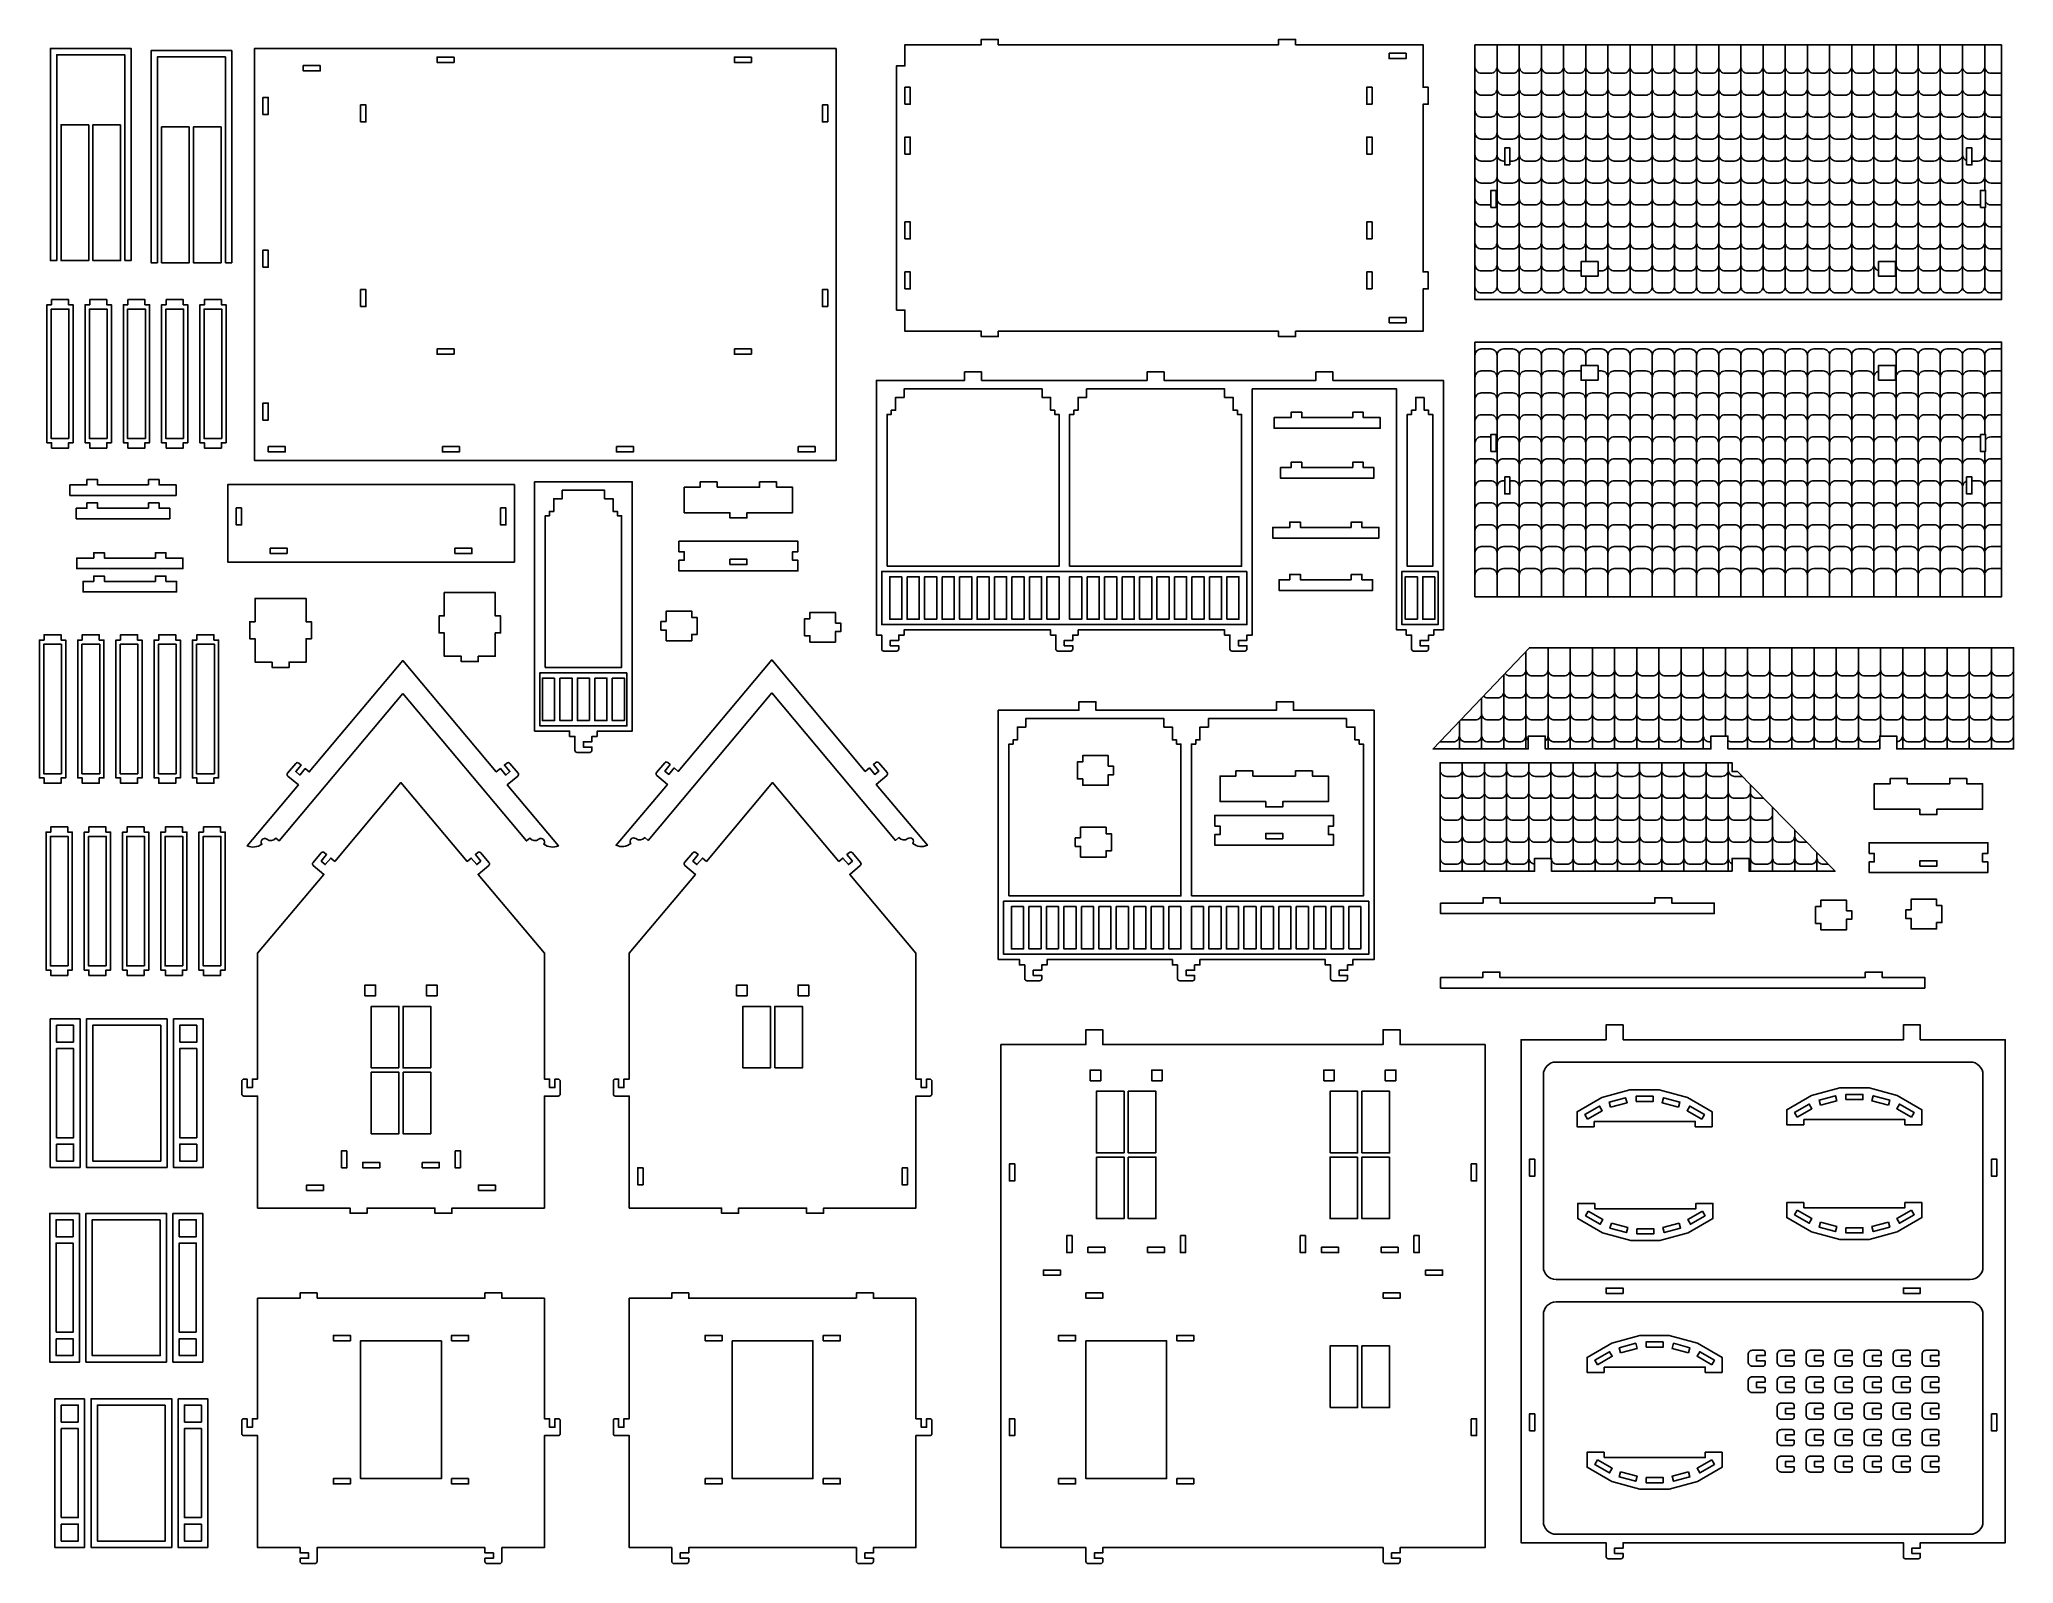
# Model space of a CAD drawing. Extents: x 2649.3 to 2742.3, y 2281.8 to 2353.6.
import ezdxf

# ---------------------------------------------------------------- set-up
doc = ezdxf.new("R2010")
doc.units = 0
doc.header["$MEASUREMENT"] = 0
doc.layers.add('LAYER1', color=18, linetype='CONTINUOUS')

msp = doc.modelspace()

# ---------------------------------------------------------------- linework, layer by layer
at = {"layer": 'LAYER1'}
for points in [[(2653.353, 2343.151), (2653.353, 2352.851), (2650.153, 2352.851), (2650.153, 2343.151), (2649.853, 2343.151), (2649.853, 2353.151), (2653.653, 2353.151), (2653.653, 2343.151)], [(2658.089, 2343.046), (2658.089, 2352.746), (2654.889, 2352.746), (2654.889, 2343.046), (2654.589, 2343.046), (2654.589, 2353.046), (2658.389, 2353.046), (2658.389, 2343.046)], [(2686.859, 2353.137), (2659.459, 2353.137), (2659.459, 2333.737), (2686.859, 2333.737)], [(2689.689, 2340.82), (2690.089, 2340.82), (2690.089, 2339.82), (2693.689, 2339.82), (2693.689, 2339.57), (2694.489, 2339.57), (2694.489, 2339.82), (2707.689, 2339.82), (2707.689, 2339.57), (2708.489, 2339.57), (2708.489, 2339.82), (2714.489, 2339.82), (2714.489, 2341.82), (2714.739, 2341.82), (2714.739, 2342.62), (2714.489, 2342.62), (2714.489, 2350.52), (2714.739, 2350.52), (2714.739, 2351.32), (2714.489, 2351.32), (2714.489, 2353.32), (2708.489, 2353.32), (2708.489, 2353.57), (2707.689, 2353.57), (2707.689, 2353.32), (2694.489, 2353.32), (2694.489, 2353.57), (2693.689, 2353.57), (2693.689, 2353.32), (2690.089, 2353.32), (2690.089, 2352.32), (2689.689, 2352.32)], [(2712.889, 2352.92), (2713.689, 2352.92), (2713.689, 2352.67), (2712.889, 2352.67)], [(2716.934, 2341.311), (2716.934, 2353.311), (2741.734, 2353.311), (2741.734, 2341.311)], [(2662.559, 2352.337), (2662.559, 2352.087), (2661.759, 2352.087), (2661.759, 2352.337)], [(2668.859, 2352.737), (2668.859, 2352.487), (2668.059, 2352.487), (2668.059, 2352.737)], [(2682.859, 2352.737), (2682.859, 2352.487), (2682.059, 2352.487), (2682.059, 2352.737)], [(2690.089, 2350.52), (2690.339, 2350.52), (2690.339, 2351.32), (2690.089, 2351.32)], [(2712.089, 2350.52), (2711.839, 2350.52), (2711.839, 2351.32), (2712.089, 2351.32)], [(2659.859, 2350.037), (2659.859, 2350.837), (2660.109, 2350.837), (2660.109, 2350.037)], [(2664.459, 2349.687), (2664.709, 2349.687), (2664.709, 2350.487), (2664.459, 2350.487)], [(2686.459, 2349.687), (2686.209, 2349.687), (2686.209, 2350.487), (2686.459, 2350.487)], [(2651.653, 2349.551), (2651.653, 2343.151), (2650.353, 2343.151), (2650.353, 2349.551)], [(2653.153, 2349.551), (2653.153, 2343.151), (2651.853, 2343.151), (2651.853, 2349.551)], [(2656.389, 2349.446), (2656.389, 2343.046), (2655.089, 2343.046), (2655.089, 2349.446)], [(2657.889, 2349.446), (2657.889, 2343.046), (2656.589, 2343.046), (2656.589, 2349.446)], [(2690.089, 2348.17), (2690.339, 2348.17), (2690.339, 2348.97), (2690.089, 2348.97)], [(2712.089, 2348.17), (2711.839, 2348.17), (2711.839, 2348.97), (2712.089, 2348.97)], [(2718.584, 2347.66), (2718.584, 2348.46), (2718.334, 2348.46), (2718.334, 2347.66)], [(2740.084, 2347.66), (2740.084, 2348.46), (2740.334, 2348.46), (2740.334, 2347.66)], [(2717.934, 2345.66), (2717.934, 2346.46), (2717.684, 2346.46), (2717.684, 2345.66)], [(2740.734, 2345.66), (2740.734, 2346.46), (2740.984, 2346.46), (2740.984, 2345.66)], [(2690.089, 2344.17), (2690.339, 2344.17), (2690.339, 2344.97), (2690.089, 2344.97)], [(2712.089, 2344.17), (2711.839, 2344.17), (2711.839, 2344.97), (2712.089, 2344.97)], [(2659.859, 2342.837), (2659.859, 2343.637), (2660.109, 2343.637), (2660.109, 2342.837)], [(2690.089, 2341.82), (2690.339, 2341.82), (2690.339, 2342.62), (2690.089, 2342.62)], [(2712.089, 2341.82), (2711.839, 2341.82), (2711.839, 2342.62), (2712.089, 2342.62)], [(2722.734, 2343.107), (2721.934, 2343.107), (2721.934, 2342.421), (2722.734, 2342.421)], [(2735.934, 2343.107), (2736.734, 2343.107), (2736.734, 2342.421), (2735.934, 2342.421)], [(2664.459, 2340.987), (2664.709, 2340.987), (2664.709, 2341.787), (2664.459, 2341.787)], [(2686.459, 2340.987), (2686.209, 2340.987), (2686.209, 2341.787), (2686.459, 2341.787)], [(2649.905, 2341.068), (2649.905, 2341.318), (2650.705, 2341.318), (2650.705, 2341.068), (2650.922, 2341.068), (2650.922, 2334.568), (2650.705, 2334.568), (2650.705, 2334.318), (2649.905, 2334.318), (2649.905, 2334.568), (2649.688, 2334.568), (2649.688, 2341.068)], [(2650.722, 2334.768), (2649.888, 2334.768), (2649.888, 2340.868), (2650.722, 2340.868)], [(2651.705, 2341.068), (2651.705, 2341.318), (2652.505, 2341.318), (2652.505, 2341.068), (2652.722, 2341.068), (2652.722, 2334.568), (2652.505, 2334.568), (2652.505, 2334.318), (2651.705, 2334.318), (2651.705, 2334.568), (2651.488, 2334.568), (2651.488, 2341.068)], [(2652.522, 2334.768), (2651.688, 2334.768), (2651.688, 2340.868), (2652.522, 2340.868)], [(2653.505, 2341.068), (2653.505, 2341.318), (2654.305, 2341.318), (2654.305, 2341.068), (2654.522, 2341.068), (2654.522, 2334.568), (2654.305, 2334.568), (2654.305, 2334.318), (2653.505, 2334.318), (2653.505, 2334.568), (2653.288, 2334.568), (2653.288, 2341.068)], [(2654.322, 2334.768), (2653.488, 2334.768), (2653.488, 2340.868), (2654.322, 2340.868)], [(2655.305, 2341.068), (2655.305, 2341.318), (2656.105, 2341.318), (2656.105, 2341.068), (2656.322, 2341.068), (2656.322, 2334.568), (2656.105, 2334.568), (2656.105, 2334.318), (2655.305, 2334.318), (2655.305, 2334.568), (2655.088, 2334.568), (2655.088, 2341.068)], [(2656.122, 2334.768), (2655.288, 2334.768), (2655.288, 2340.868), (2656.122, 2340.868)], [(2657.105, 2341.068), (2657.105, 2341.318), (2657.905, 2341.318), (2657.905, 2341.068), (2658.122, 2341.068), (2658.122, 2334.568), (2657.905, 2334.568), (2657.905, 2334.318), (2657.105, 2334.318), (2657.105, 2334.568), (2656.888, 2334.568), (2656.888, 2341.068)], [(2657.922, 2334.768), (2657.088, 2334.768), (2657.088, 2340.868), (2657.922, 2340.868)], [(2712.889, 2340.22), (2713.689, 2340.22), (2713.689, 2340.47), (2712.889, 2340.47)], [(2668.859, 2338.737), (2668.859, 2338.987), (2668.059, 2338.987), (2668.059, 2338.737)], [(2682.859, 2338.737), (2682.859, 2338.987), (2682.059, 2338.987), (2682.059, 2338.737)], [(2716.934, 2339.311), (2716.934, 2327.311), (2741.734, 2327.311), (2741.734, 2339.311)], [(2722.734, 2337.514), (2721.934, 2337.514), (2721.934, 2338.201), (2722.734, 2338.201)], [(2735.934, 2337.514), (2736.734, 2337.514), (2736.734, 2338.201), (2735.934, 2338.201)], [(2689.248, 2328.754), (2689.248, 2335.904), (2689.448, 2335.904), (2689.448, 2336.104), (2689.648, 2336.104), (2689.648, 2336.704), (2690.048, 2336.704), (2690.048, 2337.104), (2696.548, 2337.104), (2696.548, 2336.704), (2696.948, 2336.704), (2696.948, 2336.104), (2697.148, 2336.104), (2697.148, 2335.904), (2697.348, 2335.904), (2697.348, 2328.754)], [(2697.848, 2328.754), (2697.848, 2335.904), (2698.048, 2335.904), (2698.048, 2336.104), (2698.248, 2336.104), (2698.248, 2336.704), (2698.648, 2336.704), (2698.648, 2337.104), (2705.148, 2337.104), (2705.148, 2336.704), (2705.548, 2336.704), (2705.548, 2336.104), (2705.748, 2336.104), (2705.748, 2335.904), (2705.948, 2335.904), (2705.948, 2328.754)], [(2659.859, 2335.637), (2659.859, 2336.437), (2660.109, 2336.437), (2660.109, 2335.637)], [(2714.548, 2336.704), (2714.548, 2336.104), (2714.748, 2336.104), (2714.748, 2335.904), (2714.948, 2335.904), (2714.948, 2328.754), (2713.748, 2328.754), (2713.748, 2335.904), (2713.948, 2335.904), (2713.948, 2336.104), (2714.148, 2336.104), (2714.148, 2336.704)], [(2711.177, 2335.756), (2711.177, 2336.006), (2711.677, 2336.006), (2711.677, 2335.756), (2712.477, 2335.756), (2712.477, 2335.256), (2707.477, 2335.256), (2707.477, 2335.756), (2708.277, 2335.756), (2708.277, 2336.006), (2708.777, 2336.006), (2708.777, 2335.756)], [(2660.109, 2334.387), (2660.909, 2334.387), (2660.909, 2334.137), (2660.109, 2334.137)], [(2668.309, 2334.387), (2669.109, 2334.387), (2669.109, 2334.137), (2668.309, 2334.137)], [(2676.509, 2334.387), (2677.309, 2334.387), (2677.309, 2334.137), (2676.509, 2334.137)], [(2685.059, 2334.387), (2685.859, 2334.387), (2685.859, 2334.137), (2685.059, 2334.137)], [(2717.934, 2334.961), (2717.934, 2334.161), (2717.684, 2334.161), (2717.684, 2334.961)], [(2740.734, 2334.961), (2740.734, 2334.161), (2740.984, 2334.161), (2740.984, 2334.961)], [(2711.177, 2333.402), (2711.177, 2333.652), (2711.677, 2333.652), (2711.677, 2333.402), (2712.177, 2333.402), (2712.177, 2332.902), (2707.777, 2332.902), (2707.777, 2333.402), (2708.277, 2333.402), (2708.277, 2333.652), (2708.777, 2333.652), (2708.777, 2333.402)], [(2654.471, 2332.586), (2654.471, 2332.836), (2654.971, 2332.836), (2654.971, 2332.586), (2655.771, 2332.586), (2655.771, 2332.086), (2650.771, 2332.086), (2650.771, 2332.586), (2651.571, 2332.586), (2651.571, 2332.836), (2652.071, 2332.836), (2652.071, 2332.586)], [(2671.702, 2328.95), (2658.202, 2328.95), (2658.202, 2332.6), (2671.702, 2332.6)], [(2681.249, 2332.475), (2681.249, 2332.725), (2680.449, 2332.725), (2680.449, 2332.475), (2679.699, 2332.475), (2679.699, 2331.275), (2681.849, 2331.275), (2681.849, 2331.025), (2682.649, 2331.025), (2682.649, 2331.275), (2684.799, 2331.275), (2684.799, 2332.475), (2684.049, 2332.475), (2684.049, 2332.725), (2683.249, 2332.725), (2683.249, 2332.475)], [(2718.584, 2332.961), (2718.584, 2332.161), (2718.334, 2332.161), (2718.334, 2332.961)], [(2740.084, 2332.961), (2740.084, 2332.161), (2740.334, 2332.161), (2740.334, 2332.961)], [(2654.471, 2331.486), (2654.471, 2331.736), (2654.971, 2331.736), (2654.971, 2331.486), (2655.471, 2331.486), (2655.471, 2330.986), (2651.071, 2330.986), (2651.071, 2331.486), (2651.571, 2331.486), (2651.571, 2331.736), (2652.071, 2331.736), (2652.071, 2331.486)], [(2658.852, 2331.5), (2658.852, 2330.7), (2658.602, 2330.7), (2658.602, 2331.5)], [(2671.052, 2331.5), (2671.052, 2330.7), (2671.302, 2330.7), (2671.302, 2331.5)], [(2673.151, 2323.982), (2673.151, 2331.132), (2673.351, 2331.132), (2673.351, 2331.332), (2673.551, 2331.332), (2673.551, 2331.932), (2673.951, 2331.932), (2673.951, 2332.332), (2675.951, 2332.332), (2675.951, 2331.932), (2676.351, 2331.932), (2676.351, 2331.332), (2676.551, 2331.332), (2676.551, 2331.132), (2676.751, 2331.132), (2676.751, 2323.982)], [(2711.113, 2330.58), (2711.113, 2330.83), (2711.613, 2330.83), (2711.613, 2330.58), (2712.413, 2330.58), (2712.413, 2330.08), (2707.413, 2330.08), (2707.413, 2330.58), (2708.213, 2330.58), (2708.213, 2330.83), (2708.713, 2330.83), (2708.713, 2330.58)], [(2661.002, 2329.35), (2660.202, 2329.35), (2660.202, 2329.6), (2661.002, 2329.6)], [(2668.902, 2329.35), (2669.702, 2329.35), (2669.702, 2329.6), (2668.902, 2329.6)], [(2679.449, 2329.432), (2679.699, 2329.432), (2679.699, 2329.032), (2679.449, 2329.032), (2679.449, 2328.532), (2685.049, 2328.532), (2685.049, 2329.032), (2684.799, 2329.032), (2684.799, 2329.432), (2685.049, 2329.432), (2685.049, 2329.932), (2679.449, 2329.932)], [(2654.793, 2329.138), (2654.793, 2329.388), (2655.293, 2329.388), (2655.293, 2329.138), (2656.093, 2329.138), (2656.093, 2328.638), (2651.093, 2328.638), (2651.093, 2329.138), (2651.893, 2329.138), (2651.893, 2329.388), (2652.393, 2329.388), (2652.393, 2329.138)], [(2681.849, 2328.832), (2682.649, 2328.832), (2682.649, 2329.082), (2681.849, 2329.082)], [(2654.793, 2328.038), (2654.793, 2328.288), (2655.293, 2328.288), (2655.293, 2328.038), (2655.793, 2328.038), (2655.793, 2327.538), (2651.393, 2327.538), (2651.393, 2328.038), (2651.893, 2328.038), (2651.893, 2328.288), (2652.393, 2328.288), (2652.393, 2328.038)], [(2706.198, 2328.504), (2688.998, 2328.504), (2688.998, 2326.004), (2706.198, 2326.004)], [(2689.946, 2328.254), (2689.373, 2328.254), (2689.373, 2326.254), (2689.946, 2326.254)], [(2690.196, 2328.254), (2690.196, 2326.254), (2690.768, 2326.254), (2690.768, 2328.254)], [(2691.591, 2326.254), (2691.591, 2328.254), (2691.018, 2328.254), (2691.018, 2326.254)], [(2691.841, 2328.254), (2691.841, 2326.254), (2692.413, 2326.254), (2692.413, 2328.254)], [(2692.663, 2328.254), (2692.663, 2326.254), (2693.236, 2326.254), (2693.236, 2328.254)], [(2693.486, 2328.254), (2693.486, 2326.254), (2694.058, 2326.254), (2694.058, 2328.254)], [(2694.308, 2328.254), (2694.308, 2326.254), (2694.881, 2326.254), (2694.881, 2328.254)], [(2695.131, 2328.254), (2695.131, 2326.254), (2695.703, 2326.254), (2695.703, 2328.254)], [(2695.953, 2328.254), (2695.953, 2326.254), (2696.526, 2326.254), (2696.526, 2328.254)], [(2696.776, 2326.254), (2697.348, 2326.254), (2697.348, 2328.254), (2696.776, 2328.254)], [(2698.421, 2328.254), (2697.848, 2328.254), (2697.848, 2326.254), (2698.421, 2326.254)], [(2698.671, 2328.254), (2698.671, 2326.254), (2699.243, 2326.254), (2699.243, 2328.254)], [(2699.493, 2328.254), (2699.493, 2326.254), (2700.066, 2326.254), (2700.066, 2328.254)], [(2700.316, 2328.254), (2700.316, 2326.254), (2700.888, 2326.254), (2700.888, 2328.254)], [(2701.138, 2328.254), (2701.138, 2326.254), (2701.711, 2326.254), (2701.711, 2328.254)], [(2701.961, 2328.254), (2701.961, 2326.254), (2702.533, 2326.254), (2702.533, 2328.254)], [(2702.783, 2328.254), (2702.783, 2326.254), (2703.356, 2326.254), (2703.356, 2328.254)], [(2703.606, 2328.254), (2703.606, 2326.254), (2704.178, 2326.254), (2704.178, 2328.254)], [(2704.428, 2328.254), (2704.428, 2326.254), (2705.001, 2326.254), (2705.001, 2328.254)], [(2705.251, 2326.254), (2705.823, 2326.254), (2705.823, 2328.254), (2705.251, 2328.254)], [(2711.113, 2328.115), (2711.113, 2328.365), (2711.613, 2328.365), (2711.613, 2328.115), (2712.113, 2328.115), (2712.113, 2327.615), (2707.713, 2327.615), (2707.713, 2328.115), (2708.213, 2328.115), (2708.213, 2328.365), (2708.713, 2328.365), (2708.713, 2328.115)], [(2715.198, 2328.504), (2713.498, 2328.504), (2713.498, 2326.004), (2715.198, 2326.004)], [(2714.223, 2326.254), (2713.651, 2326.254), (2713.651, 2328.254), (2714.223, 2328.254)], [(2715.046, 2328.254), (2715.046, 2326.254), (2714.473, 2326.254), (2714.473, 2328.254)], [(2660.289, 2324.236), (2660.289, 2323.986), (2661.089, 2323.986), (2661.089, 2324.236), (2661.889, 2324.236), (2661.889, 2325.336), (2662.139, 2325.336), (2662.139, 2326.136), (2661.889, 2326.136), (2661.889, 2327.236), (2659.489, 2327.236), (2659.489, 2326.136), (2659.239, 2326.136), (2659.239, 2325.336), (2659.489, 2325.336), (2659.489, 2324.236)], [(2670.001, 2324.511), (2670.001, 2324.261), (2669.201, 2324.261), (2669.201, 2324.511), (2668.401, 2324.511), (2668.401, 2325.611), (2668.151, 2325.611), (2668.151, 2326.411), (2668.401, 2326.411), (2668.401, 2327.511), (2670.801, 2327.511), (2670.801, 2326.411), (2671.051, 2326.411), (2671.051, 2325.611), (2670.801, 2325.611), (2670.801, 2324.511)], [(2678.854, 2326.142), (2678.604, 2326.142), (2678.604, 2325.742), (2678.854, 2325.742), (2678.854, 2325.242), (2680.054, 2325.242), (2680.054, 2325.542), (2680.304, 2325.542), (2680.304, 2326.342), (2680.054, 2326.342), (2680.054, 2326.642), (2678.854, 2326.642)], [(2686.816, 2326.074), (2687.066, 2326.074), (2687.066, 2325.674), (2686.816, 2325.674), (2686.816, 2325.174), (2685.616, 2325.174), (2685.616, 2325.474), (2685.366, 2325.474), (2685.366, 2326.274), (2685.616, 2326.274), (2685.616, 2326.574), (2686.816, 2326.574)], [(2649.554, 2325.275), (2649.554, 2325.525), (2650.354, 2325.525), (2650.354, 2325.275), (2650.571, 2325.275), (2650.571, 2318.775), (2650.354, 2318.775), (2650.354, 2318.525), (2649.554, 2318.525), (2649.554, 2318.775), (2649.337, 2318.775), (2649.337, 2325.275)], [(2650.371, 2318.975), (2649.537, 2318.975), (2649.537, 2325.075), (2650.371, 2325.075)], [(2651.354, 2325.275), (2651.354, 2325.525), (2652.154, 2325.525), (2652.154, 2325.275), (2652.371, 2325.275), (2652.371, 2318.775), (2652.154, 2318.775), (2652.154, 2318.525), (2651.354, 2318.525), (2651.354, 2318.775), (2651.137, 2318.775), (2651.137, 2325.275)], [(2652.171, 2318.975), (2651.337, 2318.975), (2651.337, 2325.075), (2652.171, 2325.075)], [(2653.154, 2325.275), (2653.154, 2325.525), (2653.954, 2325.525), (2653.954, 2325.275), (2654.171, 2325.275), (2654.171, 2318.775), (2653.954, 2318.775), (2653.954, 2318.525), (2653.154, 2318.525), (2653.154, 2318.775), (2652.937, 2318.775), (2652.937, 2325.275)], [(2653.971, 2318.975), (2653.137, 2318.975), (2653.137, 2325.075), (2653.971, 2325.075)], [(2654.954, 2325.275), (2654.954, 2325.525), (2655.754, 2325.525), (2655.754, 2325.275), (2655.971, 2325.275), (2655.971, 2318.775), (2655.754, 2318.775), (2655.754, 2318.525), (2654.954, 2318.525), (2654.954, 2318.775), (2654.737, 2318.775), (2654.737, 2325.275)], [(2655.771, 2318.975), (2654.937, 2318.975), (2654.937, 2325.075), (2655.771, 2325.075)], [(2656.754, 2325.275), (2656.754, 2325.525), (2657.554, 2325.525), (2657.554, 2325.275), (2657.771, 2325.275), (2657.771, 2318.775), (2657.554, 2318.775), (2657.554, 2318.525), (2656.754, 2318.525), (2656.754, 2318.775), (2656.537, 2318.775), (2656.537, 2325.275)], [(2657.571, 2318.975), (2656.737, 2318.975), (2656.737, 2325.075), (2657.571, 2325.075)], [(2728.846, 2320.146), (2728.846, 2320.746), (2728.046, 2320.746), (2728.046, 2320.146), (2720.246, 2320.146), (2720.246, 2320.746), (2719.446, 2320.746), (2719.446, 2320.146), (2714.961, 2320.146), (2719.496, 2324.908), (2742.296, 2324.908), (2742.296, 2320.146), (2736.796, 2320.146), (2736.796, 2320.746), (2735.996, 2320.746), (2735.996, 2320.146)], [(2677.001, 2323.732), (2672.901, 2323.732), (2672.901, 2321.232), (2677.001, 2321.232)], [(2673.592, 2323.482), (2673.02, 2323.482), (2673.02, 2321.482), (2673.592, 2321.482)], [(2673.842, 2323.482), (2673.842, 2321.482), (2674.415, 2321.482), (2674.415, 2323.482)], [(2675.237, 2321.482), (2675.237, 2323.482), (2674.665, 2323.482), (2674.665, 2321.482)], [(2675.487, 2323.482), (2675.487, 2321.482), (2676.06, 2321.482), (2676.06, 2323.482)], [(2676.31, 2323.482), (2676.31, 2321.482), (2676.882, 2321.482), (2676.882, 2323.482)], [(2694.985, 2313.22), (2694.985, 2320.37), (2695.185, 2320.37), (2695.185, 2320.57), (2695.385, 2320.57), (2695.385, 2321.17), (2695.785, 2321.17), (2695.785, 2321.57), (2702.285, 2321.57), (2702.285, 2321.17), (2702.685, 2321.17), (2702.685, 2320.57), (2702.885, 2320.57), (2702.885, 2320.37), (2703.085, 2320.37), (2703.085, 2313.22)], [(2703.585, 2313.22), (2703.585, 2320.37), (2703.785, 2320.37), (2703.785, 2320.57), (2703.985, 2320.57), (2703.985, 2321.17), (2704.385, 2321.17), (2704.385, 2321.57), (2710.885, 2321.57), (2710.885, 2321.17), (2711.285, 2321.17), (2711.285, 2320.57), (2711.485, 2320.57), (2711.485, 2320.37), (2711.685, 2320.37), (2711.685, 2313.22)], [(2699.665, 2319.33), (2699.915, 2319.33), (2699.915, 2318.93), (2699.665, 2318.93), (2699.665, 2318.43), (2698.465, 2318.43), (2698.465, 2318.73), (2698.215, 2318.73), (2698.215, 2319.53), (2698.465, 2319.53), (2698.465, 2319.83), (2699.665, 2319.83)], [(2729.046, 2314.384), (2729.046, 2314.984), (2729.846, 2314.984), (2729.846, 2314.384), (2733.896, 2314.384), (2729.296, 2319.079), (2729.046, 2319.079), (2729.046, 2319.493), (2715.296, 2319.493), (2715.296, 2314.384), (2719.746, 2314.384), (2719.746, 2314.984), (2720.546, 2314.984), (2720.546, 2314.384)], [(2706.481, 2318.861), (2706.481, 2319.111), (2705.681, 2319.111), (2705.681, 2318.861), (2704.931, 2318.861), (2704.931, 2317.661), (2707.081, 2317.661), (2707.081, 2317.411), (2707.881, 2317.411), (2707.881, 2317.661), (2710.031, 2317.661), (2710.031, 2318.861), (2709.281, 2318.861), (2709.281, 2319.111), (2708.481, 2319.111), (2708.481, 2318.861)], [(2737.292, 2318.504), (2737.292, 2318.754), (2736.492, 2318.754), (2736.492, 2318.504), (2735.742, 2318.504), (2735.742, 2317.304), (2737.892, 2317.304), (2737.892, 2317.054), (2738.692, 2317.054), (2738.692, 2317.304), (2740.842, 2317.304), (2740.842, 2318.504), (2740.092, 2318.504), (2740.092, 2318.754), (2739.292, 2318.754), (2739.292, 2318.504)], [(2704.681, 2316.511), (2704.931, 2316.511), (2704.931, 2316.111), (2704.681, 2316.111), (2704.681, 2315.611), (2710.281, 2315.611), (2710.281, 2316.111), (2710.031, 2316.111), (2710.031, 2316.511), (2710.281, 2316.511), (2710.281, 2317.011), (2704.681, 2317.011)], [(2649.865, 2316.223), (2649.865, 2316.473), (2650.665, 2316.473), (2650.665, 2316.223), (2650.882, 2316.223), (2650.882, 2309.723), (2650.665, 2309.723), (2650.665, 2309.473), (2649.865, 2309.473), (2649.865, 2309.723), (2649.648, 2309.723), (2649.648, 2316.223)], [(2650.682, 2309.923), (2649.848, 2309.923), (2649.848, 2316.023), (2650.682, 2316.023)], [(2651.665, 2316.223), (2651.665, 2316.473), (2652.465, 2316.473), (2652.465, 2316.223), (2652.682, 2316.223), (2652.682, 2309.723), (2652.465, 2309.723), (2652.465, 2309.473), (2651.665, 2309.473), (2651.665, 2309.723), (2651.448, 2309.723), (2651.448, 2316.223)], [(2652.482, 2309.923), (2651.648, 2309.923), (2651.648, 2316.023), (2652.482, 2316.023)], [(2653.465, 2316.223), (2653.465, 2316.473), (2654.265, 2316.473), (2654.265, 2316.223), (2654.482, 2316.223), (2654.482, 2309.723), (2654.265, 2309.723), (2654.265, 2309.473), (2653.465, 2309.473), (2653.465, 2309.723), (2653.248, 2309.723), (2653.248, 2316.223)], [(2654.282, 2309.923), (2653.448, 2309.923), (2653.448, 2316.023), (2654.282, 2316.023)], [(2655.265, 2316.223), (2655.265, 2316.473), (2656.065, 2316.473), (2656.065, 2316.223), (2656.282, 2316.223), (2656.282, 2309.723), (2656.065, 2309.723), (2656.065, 2309.473), (2655.265, 2309.473), (2655.265, 2309.723), (2655.048, 2309.723), (2655.048, 2316.223)], [(2656.082, 2309.923), (2655.248, 2309.923), (2655.248, 2316.023), (2656.082, 2316.023)], [(2657.065, 2316.223), (2657.065, 2316.473), (2657.865, 2316.473), (2657.865, 2316.223), (2658.082, 2316.223), (2658.082, 2309.723), (2657.865, 2309.723), (2657.865, 2309.473), (2657.065, 2309.473), (2657.065, 2309.723), (2656.848, 2309.723), (2656.848, 2316.223)], [(2657.882, 2309.923), (2657.048, 2309.923), (2657.048, 2316.023), (2657.882, 2316.023)], [(2698.365, 2315.95), (2698.115, 2315.95), (2698.115, 2315.55), (2698.365, 2315.55), (2698.365, 2315.05), (2699.565, 2315.05), (2699.565, 2315.35), (2699.815, 2315.35), (2699.815, 2316.15), (2699.565, 2316.15), (2699.565, 2316.45), (2698.365, 2316.45)], [(2707.081, 2315.911), (2707.881, 2315.911), (2707.881, 2316.161), (2707.081, 2316.161)], [(2735.492, 2315.223), (2735.742, 2315.223), (2735.742, 2314.823), (2735.492, 2314.823), (2735.492, 2314.323), (2741.092, 2314.323), (2741.092, 2314.823), (2740.842, 2314.823), (2740.842, 2315.223), (2741.092, 2315.223), (2741.092, 2315.723), (2735.492, 2315.723)], [(2737.892, 2314.623), (2738.692, 2314.623), (2738.692, 2314.873), (2737.892, 2314.873)], [(2711.935, 2312.97), (2694.735, 2312.97), (2694.735, 2310.47), (2711.935, 2310.47)], [(2715.317, 2312.884), (2715.317, 2312.384), (2728.203, 2312.384), (2728.203, 2312.884), (2726.203, 2312.884), (2726.203, 2313.134), (2725.403, 2313.134), (2725.403, 2312.884), (2718.117, 2312.884), (2718.117, 2313.134), (2717.317, 2313.134), (2717.317, 2312.884)], [(2734.427, 2312.52), (2734.677, 2312.52), (2734.677, 2312.12), (2734.427, 2312.12), (2734.427, 2311.62), (2733.227, 2311.62), (2733.227, 2311.92), (2732.977, 2311.92), (2732.977, 2312.72), (2733.227, 2312.72), (2733.227, 2313.02), (2734.427, 2313.02)], [(2737.475, 2312.561), (2737.225, 2312.561), (2737.225, 2312.161), (2737.475, 2312.161), (2737.475, 2311.661), (2738.675, 2311.661), (2738.675, 2311.961), (2738.925, 2311.961), (2738.925, 2312.761), (2738.675, 2312.761), (2738.675, 2313.061), (2737.475, 2313.061)], [(2695.683, 2312.72), (2695.11, 2312.72), (2695.11, 2310.72), (2695.683, 2310.72)], [(2695.933, 2312.72), (2695.933, 2310.72), (2696.505, 2310.72), (2696.505, 2312.72)], [(2697.328, 2310.72), (2697.328, 2312.72), (2696.755, 2312.72), (2696.755, 2310.72)], [(2697.578, 2312.72), (2697.578, 2310.72), (2698.15, 2310.72), (2698.15, 2312.72)], [(2698.4, 2312.72), (2698.4, 2310.72), (2698.973, 2310.72), (2698.973, 2312.72)], [(2699.223, 2312.72), (2699.223, 2310.72), (2699.795, 2310.72), (2699.795, 2312.72)], [(2700.045, 2312.72), (2700.045, 2310.72), (2700.618, 2310.72), (2700.618, 2312.72)], [(2700.868, 2312.72), (2700.868, 2310.72), (2701.44, 2310.72), (2701.44, 2312.72)], [(2701.69, 2312.72), (2701.69, 2310.72), (2702.263, 2310.72), (2702.263, 2312.72)], [(2702.513, 2310.72), (2703.085, 2310.72), (2703.085, 2312.72), (2702.513, 2312.72)], [(2704.158, 2312.72), (2703.585, 2312.72), (2703.585, 2310.72), (2704.158, 2310.72)], [(2704.408, 2312.72), (2704.408, 2310.72), (2704.98, 2310.72), (2704.98, 2312.72)], [(2705.23, 2312.72), (2705.23, 2310.72), (2705.803, 2310.72), (2705.803, 2312.72)], [(2706.053, 2312.72), (2706.053, 2310.72), (2706.625, 2310.72), (2706.625, 2312.72)], [(2706.875, 2312.72), (2706.875, 2310.72), (2707.448, 2310.72), (2707.448, 2312.72)], [(2707.698, 2312.72), (2707.698, 2310.72), (2708.27, 2310.72), (2708.27, 2312.72)], [(2708.52, 2312.72), (2708.52, 2310.72), (2709.093, 2310.72), (2709.093, 2312.72)], [(2709.343, 2312.72), (2709.343, 2310.72), (2709.915, 2310.72), (2709.915, 2312.72)], [(2710.165, 2312.72), (2710.165, 2310.72), (2710.738, 2310.72), (2710.738, 2312.72)], [(2710.988, 2310.72), (2711.56, 2310.72), (2711.56, 2312.72), (2710.988, 2312.72)], [(2715.313, 2309.378), (2715.313, 2308.878), (2738.113, 2308.878), (2738.113, 2309.378), (2736.113, 2309.378), (2736.113, 2309.628), (2735.313, 2309.628), (2735.313, 2309.378), (2718.113, 2309.378), (2718.113, 2309.628), (2717.313, 2309.628), (2717.313, 2309.378)], [(2664.661, 2308.514), (2665.161, 2308.514), (2665.161, 2309.014), (2664.661, 2309.014)], [(2668.061, 2308.514), (2667.561, 2308.514), (2667.561, 2309.014), (2668.061, 2309.014)], [(2682.161, 2308.514), (2682.661, 2308.514), (2682.661, 2309.014), (2682.161, 2309.014)], [(2685.561, 2308.514), (2685.061, 2308.514), (2685.061, 2309.014), (2685.561, 2309.014)], [(2651.245, 2307.424), (2649.845, 2307.424), (2649.845, 2300.424), (2651.245, 2300.424)], [(2655.345, 2300.424), (2651.545, 2300.424), (2651.545, 2307.424), (2655.345, 2307.424)], [(2655.645, 2307.424), (2657.045, 2307.424), (2657.045, 2300.424), (2655.645, 2300.424)], [(2666.261, 2305.114), (2666.261, 2308.014), (2664.961, 2308.014), (2664.961, 2305.114)], [(2667.761, 2305.114), (2667.761, 2308.014), (2666.461, 2308.014), (2666.461, 2305.114)], [(2682.461, 2305.114), (2682.461, 2308.014), (2683.761, 2308.014), (2683.761, 2305.114)], [(2683.961, 2305.114), (2683.961, 2308.014), (2685.261, 2308.014), (2685.261, 2305.114)], [(2650.945, 2306.324), (2650.945, 2307.124), (2650.145, 2307.124), (2650.145, 2306.324)], [(2655.045, 2307.124), (2651.845, 2307.124), (2651.845, 2300.724), (2655.045, 2300.724)], [(2655.945, 2306.324), (2655.945, 2307.124), (2656.745, 2307.124), (2656.745, 2306.324)], [(2650.145, 2301.824), (2650.945, 2301.824), (2650.945, 2306.024), (2650.145, 2306.024)], [(2656.745, 2301.824), (2655.945, 2301.824), (2655.945, 2306.024), (2656.745, 2306.024)], [(2664.961, 2304.914), (2664.961, 2302.014), (2666.261, 2302.014), (2666.261, 2304.914)], [(2666.461, 2304.914), (2666.461, 2302.014), (2667.761, 2302.014), (2667.761, 2304.914)], [(2698.811, 2304.514), (2699.311, 2304.514), (2699.311, 2305.014), (2698.811, 2305.014)], [(2702.211, 2304.514), (2701.711, 2304.514), (2701.711, 2305.014), (2702.211, 2305.014)], [(2709.811, 2304.514), (2710.311, 2304.514), (2710.311, 2305.014), (2709.811, 2305.014)], [(2713.211, 2304.514), (2712.711, 2304.514), (2712.711, 2305.014), (2713.211, 2305.014)], [(2700.411, 2301.114), (2700.411, 2304.014), (2699.111, 2304.014), (2699.111, 2301.114)], [(2701.911, 2301.114), (2701.911, 2304.014), (2700.611, 2304.014), (2700.611, 2301.114)], [(2710.111, 2301.114), (2710.111, 2304.014), (2711.411, 2304.014), (2711.411, 2301.114)], [(2711.611, 2301.114), (2711.611, 2304.014), (2712.911, 2304.014), (2712.911, 2301.114)], [(2722.542, 2302.591), (2722.542, 2302.341), (2721.742, 2302.341), (2721.742, 2303.051), (2722.902, 2303.721), (2724.234, 2304.078), (2725.613, 2304.078), (2726.945, 2303.721), (2728.105, 2303.051), (2728.105, 2302.341), (2727.305, 2302.341), (2727.305, 2302.591)], [(2723.324, 2303.264), (2724.097, 2303.472), (2724.032, 2303.713), (2723.259, 2303.506)], [(2724.524, 2303.528), (2725.324, 2303.528), (2725.324, 2303.778), (2724.524, 2303.778)], [(2726.523, 2303.264), (2725.75, 2303.472), (2725.815, 2303.713), (2726.588, 2303.506)], [(2732.421, 2302.684), (2732.421, 2302.434), (2731.621, 2302.434), (2731.621, 2303.144), (2732.781, 2303.813), (2734.113, 2304.17), (2735.492, 2304.17), (2736.824, 2303.813), (2737.984, 2303.144), (2737.984, 2302.434), (2737.184, 2302.434), (2737.184, 2302.684)], [(2733.203, 2303.357), (2733.976, 2303.564), (2733.911, 2303.806), (2733.138, 2303.599)], [(2734.403, 2303.62), (2735.203, 2303.62), (2735.203, 2303.87), (2734.403, 2303.87)], [(2736.402, 2303.357), (2735.629, 2303.564), (2735.694, 2303.806), (2736.467, 2303.599)], [(2722.234, 2302.7), (2722.926, 2303.1), (2722.801, 2303.316), (2722.109, 2302.916)], [(2727.614, 2302.7), (2726.921, 2303.1), (2727.046, 2303.316), (2727.739, 2302.916)], [(2732.112, 2302.792), (2732.805, 2303.192), (2732.68, 2303.409), (2731.987, 2303.009)], [(2737.493, 2302.792), (2736.8, 2303.192), (2736.925, 2303.409), (2737.618, 2303.009)], [(2650.145, 2301.524), (2650.145, 2300.724), (2650.945, 2300.724), (2650.945, 2301.524)], [(2656.745, 2301.524), (2656.745, 2300.724), (2655.945, 2300.724), (2655.945, 2301.524)], [(2663.811, 2301.214), (2663.811, 2300.414), (2663.561, 2300.414), (2663.561, 2301.214)], [(2668.911, 2301.214), (2668.911, 2300.414), (2669.161, 2300.414), (2669.161, 2301.214)], [(2699.111, 2300.914), (2699.111, 2298.014), (2700.411, 2298.014), (2700.411, 2300.914)], [(2700.611, 2300.914), (2700.611, 2298.014), (2701.911, 2298.014), (2701.911, 2300.914)], [(2711.411, 2300.914), (2711.411, 2298.014), (2710.111, 2298.014), (2710.111, 2300.914)], [(2712.911, 2300.914), (2712.911, 2298.014), (2711.611, 2298.014), (2711.611, 2300.914)], [(2719.758, 2300.818), (2719.758, 2300.018), (2719.508, 2300.018), (2719.508, 2300.818)], [(2741.258, 2300.818), (2741.258, 2300.018), (2741.508, 2300.018), (2741.508, 2300.818)], [(2665.361, 2300.414), (2664.561, 2300.414), (2664.561, 2300.664), (2665.361, 2300.664)], [(2667.361, 2300.664), (2668.161, 2300.664), (2668.161, 2300.414), (2667.361, 2300.414)], [(2677.761, 2300.414), (2677.761, 2299.614), (2677.511, 2299.614), (2677.511, 2300.414)], [(2689.961, 2300.414), (2689.961, 2299.614), (2690.211, 2299.614), (2690.211, 2300.414)], [(2695.261, 2300.589), (2695.261, 2299.789), (2695.011, 2299.789), (2695.011, 2300.589)], [(2716.761, 2300.589), (2716.761, 2299.789), (2717.011, 2299.789), (2717.011, 2300.589)], [(2662.718, 2299.344), (2661.918, 2299.344), (2661.918, 2299.594), (2662.718, 2299.594)], [(2670.004, 2299.344), (2670.804, 2299.344), (2670.804, 2299.594), (2670.004, 2299.594)], [(2651.222, 2298.259), (2649.822, 2298.259), (2649.822, 2291.259), (2651.222, 2291.259)], [(2655.322, 2291.259), (2651.522, 2291.259), (2651.522, 2298.259), (2655.322, 2298.259)], [(2655.622, 2298.259), (2657.022, 2298.259), (2657.022, 2291.259), (2655.622, 2291.259)], [(2722.577, 2298.478), (2722.577, 2298.728), (2721.777, 2298.728), (2721.777, 2298.018), (2722.937, 2297.348), (2724.269, 2296.991), (2725.648, 2296.991), (2726.98, 2297.348), (2728.14, 2298.018), (2728.14, 2298.728), (2727.34, 2298.728), (2727.34, 2298.478)], [(2722.268, 2298.369), (2722.961, 2297.969), (2722.836, 2297.753), (2722.143, 2298.153)], [(2727.648, 2298.369), (2726.955, 2297.969), (2727.08, 2297.753), (2727.773, 2298.153)], [(2732.421, 2298.524), (2732.421, 2298.774), (2731.621, 2298.774), (2731.621, 2298.064), (2732.781, 2297.395), (2734.113, 2297.038), (2735.492, 2297.038), (2736.824, 2297.395), (2737.984, 2298.064), (2737.984, 2298.774), (2737.184, 2298.774), (2737.184, 2298.524)], [(2732.112, 2298.416), (2732.805, 2298.016), (2732.68, 2297.799), (2731.987, 2298.199)], [(2737.493, 2298.416), (2736.8, 2298.016), (2736.925, 2297.799), (2737.618, 2298.199)], [(2650.922, 2297.159), (2650.922, 2297.959), (2650.122, 2297.959), (2650.122, 2297.159)], [(2655.022, 2297.959), (2651.822, 2297.959), (2651.822, 2291.559), (2655.022, 2291.559)], [(2655.922, 2297.159), (2655.922, 2297.959), (2656.722, 2297.959), (2656.722, 2297.159)], [(2697.961, 2297.214), (2697.961, 2296.414), (2697.711, 2296.414), (2697.711, 2297.214)], [(2703.061, 2297.214), (2703.061, 2296.414), (2703.311, 2296.414), (2703.311, 2297.214)], [(2708.961, 2297.214), (2708.961, 2296.414), (2708.711, 2296.414), (2708.711, 2297.214)], [(2714.061, 2297.214), (2714.061, 2296.414), (2714.311, 2296.414), (2714.311, 2297.214)], [(2723.359, 2297.805), (2724.131, 2297.598), (2724.067, 2297.356), (2723.294, 2297.563)], [(2724.558, 2297.541), (2725.358, 2297.541), (2725.358, 2297.291), (2724.558, 2297.291)], [(2726.558, 2297.805), (2725.785, 2297.598), (2725.85, 2297.356), (2726.622, 2297.563)], [(2733.203, 2297.851), (2733.976, 2297.644), (2733.911, 2297.402), (2733.138, 2297.609)], [(2734.403, 2297.588), (2735.203, 2297.588), (2735.203, 2297.338), (2734.403, 2297.338)], [(2736.402, 2297.851), (2735.629, 2297.644), (2735.694, 2297.402), (2736.467, 2297.609)], [(2650.122, 2292.659), (2650.922, 2292.659), (2650.922, 2296.859), (2650.122, 2296.859)], [(2656.722, 2292.659), (2655.922, 2292.659), (2655.922, 2296.859), (2656.722, 2296.859)], [(2699.511, 2296.664), (2698.711, 2296.664), (2698.711, 2296.414), (2699.511, 2296.414)], [(2701.511, 2296.414), (2702.311, 2296.414), (2702.311, 2296.664), (2701.511, 2296.664)], [(2710.511, 2296.664), (2709.711, 2296.664), (2709.711, 2296.414), (2710.511, 2296.414)], [(2712.511, 2296.414), (2713.311, 2296.414), (2713.311, 2296.664), (2712.511, 2296.664)], [(2697.411, 2295.344), (2696.611, 2295.344), (2696.611, 2295.594), (2697.411, 2295.594)], [(2714.611, 2295.344), (2715.411, 2295.344), (2715.411, 2295.594), (2714.611, 2295.594)], [(2698.611, 2294.264), (2699.411, 2294.264), (2699.411, 2294.514), (2698.611, 2294.514)], [(2712.611, 2294.264), (2713.411, 2294.264), (2713.411, 2294.514), (2712.611, 2294.514)], [(2723.108, 2294.493), (2723.908, 2294.493), (2723.908, 2294.743), (2723.108, 2294.743)], [(2737.108, 2294.493), (2737.908, 2294.493), (2737.908, 2294.743), (2737.108, 2294.743)], [(2663.98, 2292.264), (2663.18, 2292.264), (2663.18, 2292.514), (2663.98, 2292.514)], [(2669.543, 2292.264), (2668.743, 2292.264), (2668.743, 2292.514), (2669.543, 2292.514)], [(2680.68, 2292.264), (2681.48, 2292.264), (2681.48, 2292.514), (2680.68, 2292.514)], [(2686.243, 2292.264), (2687.043, 2292.264), (2687.043, 2292.514), (2686.243, 2292.514)], [(2697.33, 2292.264), (2698.13, 2292.264), (2698.13, 2292.514), (2697.33, 2292.514)], [(2702.893, 2292.264), (2703.693, 2292.264), (2703.693, 2292.514), (2702.893, 2292.514)], [(2723.013, 2291.019), (2723.013, 2290.769), (2722.213, 2290.769), (2722.213, 2291.479), (2723.373, 2292.149), (2724.705, 2292.506), (2726.084, 2292.506), (2727.416, 2292.149), (2728.576, 2291.479), (2728.576, 2290.769), (2727.776, 2290.769), (2727.776, 2291.019)], [(2650.122, 2292.359), (2650.122, 2291.559), (2650.922, 2291.559), (2650.922, 2292.359)], [(2656.722, 2292.359), (2656.722, 2291.559), (2655.922, 2291.559), (2655.922, 2292.359)], [(2668.261, 2292.264), (2664.461, 2292.264), (2664.461, 2285.764), (2668.261, 2285.764)], [(2681.961, 2292.264), (2685.761, 2292.264), (2685.761, 2285.764), (2681.961, 2285.764)], [(2698.611, 2292.264), (2702.411, 2292.264), (2702.411, 2285.764), (2698.611, 2285.764)], [(2710.111, 2289.114), (2710.111, 2292.014), (2711.411, 2292.014), (2711.411, 2289.114)], [(2711.611, 2289.114), (2711.611, 2292.014), (2712.911, 2292.014), (2712.911, 2289.114)], [(2722.704, 2291.128), (2723.397, 2291.528), (2723.272, 2291.744), (2722.579, 2291.344)], [(2723.795, 2291.692), (2724.568, 2291.9), (2724.503, 2292.141), (2723.73, 2291.934)], [(2724.994, 2291.956), (2725.794, 2291.956), (2725.794, 2292.206), (2724.994, 2292.206)], [(2726.994, 2291.692), (2726.221, 2291.9), (2726.286, 2292.141), (2727.059, 2291.934)], [(2728.084, 2291.128), (2727.392, 2291.528), (2727.517, 2291.744), (2728.209, 2291.344)], [(2651.463, 2289.526), (2650.063, 2289.526), (2650.063, 2282.526), (2651.463, 2282.526)], [(2651.163, 2288.426), (2651.163, 2289.226), (2650.363, 2289.226), (2650.363, 2288.426)], [(2655.563, 2282.526), (2651.763, 2282.526), (2651.763, 2289.526), (2655.563, 2289.526)], [(2655.263, 2289.226), (2652.063, 2289.226), (2652.063, 2282.826), (2655.263, 2282.826)], [(2655.863, 2289.526), (2657.263, 2289.526), (2657.263, 2282.526), (2655.863, 2282.526)], [(2656.163, 2288.426), (2656.163, 2289.226), (2656.963, 2289.226), (2656.963, 2288.426)], [(2719.758, 2288.818), (2719.758, 2288.018), (2719.508, 2288.018), (2719.508, 2288.818)], [(2741.258, 2288.818), (2741.258, 2288.018), (2741.508, 2288.018), (2741.508, 2288.818)], [(2650.363, 2283.926), (2651.163, 2283.926), (2651.163, 2288.126), (2650.363, 2288.126)], [(2656.963, 2283.926), (2656.163, 2283.926), (2656.163, 2288.126), (2656.963, 2288.126)], [(2695.261, 2288.589), (2695.261, 2287.789), (2695.011, 2287.789), (2695.011, 2288.589)], [(2716.761, 2288.589), (2716.761, 2287.789), (2717.011, 2287.789), (2717.011, 2288.589)], [(2723.013, 2286.76), (2723.013, 2287.01), (2722.213, 2287.01), (2722.213, 2286.301), (2723.373, 2285.631), (2724.705, 2285.274), (2726.084, 2285.274), (2727.416, 2285.631), (2728.576, 2286.301), (2728.576, 2287.01), (2727.776, 2287.01), (2727.776, 2286.76)], [(2722.704, 2286.652), (2723.397, 2286.252), (2723.272, 2286.035), (2722.579, 2286.435)], [(2723.795, 2286.087), (2724.568, 2285.88), (2724.503, 2285.639), (2723.73, 2285.846)], [(2726.994, 2286.087), (2726.221, 2285.88), (2726.286, 2285.639), (2727.059, 2285.846)], [(2728.084, 2286.652), (2727.392, 2286.252), (2727.517, 2286.035), (2728.209, 2286.435)], [(2663.98, 2285.764), (2663.18, 2285.764), (2663.18, 2285.514), (2663.98, 2285.514)], [(2669.543, 2285.764), (2668.743, 2285.764), (2668.743, 2285.514), (2669.543, 2285.514)], [(2680.68, 2285.764), (2681.48, 2285.764), (2681.48, 2285.514), (2680.68, 2285.514)], [(2686.243, 2285.764), (2687.043, 2285.764), (2687.043, 2285.514), (2686.243, 2285.514)], [(2697.33, 2285.764), (2698.13, 2285.764), (2698.13, 2285.514), (2697.33, 2285.514)], [(2702.893, 2285.764), (2703.693, 2285.764), (2703.693, 2285.514), (2702.893, 2285.514)], [(2724.994, 2285.824), (2725.794, 2285.824), (2725.794, 2285.574), (2724.994, 2285.574)], [(2650.363, 2283.626), (2650.363, 2282.826), (2651.163, 2282.826), (2651.163, 2283.626)], [(2656.963, 2283.626), (2656.963, 2282.826), (2656.163, 2282.826), (2656.163, 2283.626)]]:
    msp.add_lwpolyline(points, close=True, dxfattribs=at)
for points in [[(2717.977, 2353.311), (2717.977, 2341.932, -0.414214), (2717.677, 2341.632), (2717.234, 2341.632, -0.414214), (2716.934, 2341.932)], [(2720.065, 2341.932, -0.414214), (2719.765, 2341.632), (2719.321, 2341.632, -0.414214), (2719.021, 2341.932), (2719.021, 2353.311)], [(2720.065, 2353.311), (2720.065, 2341.932, 0.414214), (2720.365, 2341.632), (2720.808, 2341.632, 0.414214), (2721.108, 2341.932)], [(2722.152, 2341.932, -0.414214), (2721.852, 2341.632), (2721.408, 2341.632, -0.414214), (2721.108, 2341.932), (2721.108, 2353.311)], [(2722.152, 2342.421), (2722.152, 2341.932, 0.414214), (2722.452, 2341.632), (2722.896, 2341.632, 0.414214), (2723.196, 2341.932), (2723.196, 2353.311)], [(2724.239, 2353.311), (2724.239, 2341.932, 0.414214), (2724.539, 2341.632), (2724.983, 2341.632, 0.414214), (2725.283, 2341.932), (2725.283, 2353.311)], [(2726.327, 2353.311), (2726.327, 2341.932, -0.414214), (2726.027, 2341.632), (2725.583, 2341.632, -0.414214), (2725.283, 2341.932)], [(2726.327, 2341.932, 0.414214), (2726.627, 2341.632), (2727.07, 2341.632, 0.414214), (2727.37, 2341.932), (2727.37, 2353.311)], [(2728.414, 2353.311), (2728.414, 2341.932, 0.414214), (2728.714, 2341.632), (2729.158, 2341.632, 0.414214), (2729.458, 2341.932), (2729.458, 2353.311)], [(2730.501, 2353.311), (2730.501, 2341.932, 0.414214), (2730.801, 2341.632), (2731.245, 2341.632, 0.414214), (2731.545, 2341.932), (2731.545, 2353.311)], [(2732.588, 2353.311), (2732.588, 2341.932, 0.414214), (2732.888, 2341.632), (2733.332, 2341.632, 0.414214), (2733.632, 2341.932), (2733.632, 2353.311)], [(2734.676, 2353.311), (2734.676, 2341.932, 0.414214), (2734.976, 2341.632), (2735.419, 2341.632, 0.414214), (2735.719, 2341.932), (2735.719, 2353.311)], [(2736.763, 2353.311), (2736.763, 2341.932, -0.414214), (2736.463, 2341.632), (2736.019, 2341.632, -0.414214), (2735.719, 2341.932)], [(2738.85, 2353.311), (2738.85, 2341.932, -0.414214), (2738.55, 2341.632), (2738.107, 2341.632, -0.414214), (2737.807, 2341.932), (2737.807, 2353.311)], [(2738.85, 2341.932, 0.414214), (2739.15, 2341.632), (2739.594, 2341.632, 0.414214), (2739.894, 2341.932), (2739.894, 2353.311)], [(2717.977, 2352.282, -0.414214), (2717.677, 2351.982), (2717.234, 2351.982, -0.414214), (2716.934, 2352.282)], [(2717.977, 2352.282, 0.414214), (2718.277, 2351.982), (2718.721, 2351.982, 0.414214), (2719.021, 2352.282)], [(2720.065, 2352.282, -0.414214), (2719.765, 2351.982), (2719.321, 2351.982, -0.414214), (2719.021, 2352.282)], [(2720.065, 2352.282, 0.414214), (2720.365, 2351.982), (2720.808, 2351.982, 0.414214), (2721.108, 2352.282)], [(2722.152, 2352.282, -0.414214), (2721.852, 2351.982), (2721.408, 2351.982, -0.414214), (2721.108, 2352.282)], [(2722.152, 2352.282, 0.414214), (2722.452, 2351.982), (2722.896, 2351.982, 0.414214), (2723.196, 2352.282)], [(2724.239, 2352.282, -0.414214), (2723.939, 2351.982), (2723.496, 2351.982, -0.414214), (2723.196, 2352.282)], [(2724.239, 2352.282, 0.414214), (2724.539, 2351.982), (2724.983, 2351.982, 0.414214), (2725.283, 2352.282)], [(2726.327, 2352.282, -0.414214), (2726.027, 2351.982), (2725.583, 2351.982, -0.414214), (2725.283, 2352.282)], [(2726.327, 2352.282, 0.414214), (2726.627, 2351.982), (2727.07, 2351.982, 0.414214), (2727.37, 2352.282)], [(2728.414, 2352.282, -0.414214), (2728.114, 2351.982), (2727.67, 2351.982, -0.414214), (2727.37, 2352.282)], [(2728.414, 2352.282, 0.414214), (2728.714, 2351.982), (2729.158, 2351.982, 0.414214), (2729.458, 2352.282)], [(2730.501, 2352.282, -0.414214), (2730.201, 2351.982), (2729.758, 2351.982, -0.414214), (2729.458, 2352.282)], [(2730.501, 2352.282, 0.414214), (2730.801, 2351.982), (2731.245, 2351.982, 0.414214), (2731.545, 2352.282)], [(2732.588, 2352.282, -0.414214), (2732.288, 2351.982), (2731.845, 2351.982, -0.414214), (2731.545, 2352.282)], [(2732.588, 2352.282, 0.414214), (2732.888, 2351.982), (2733.332, 2351.982, 0.414214), (2733.632, 2352.282)], [(2734.676, 2352.282, -0.414214), (2734.376, 2351.982), (2733.932, 2351.982, -0.414214), (2733.632, 2352.282)], [(2734.676, 2352.282, 0.414214), (2734.976, 2351.982), (2735.419, 2351.982, 0.414214), (2735.719, 2352.282)], [(2736.763, 2352.282, -0.414214), (2736.463, 2351.982), (2736.019, 2351.982, -0.414214), (2735.719, 2352.282)], [(2736.763, 2352.282, 0.414214), (2737.063, 2351.982), (2737.507, 2351.982, 0.414214), (2737.807, 2352.282)], [(2738.85, 2352.282, -0.414214), (2738.55, 2351.982), (2738.107, 2351.982, -0.414214), (2737.807, 2352.282)], [(2738.85, 2352.282, 0.414214), (2739.15, 2351.982), (2739.594, 2351.982, 0.414214), (2739.894, 2352.282)], [(2740.938, 2352.282, -0.414214), (2740.638, 2351.982), (2740.194, 2351.982, -0.414214), (2739.894, 2352.282)], [(2740.938, 2352.282, 0.414214), (2741.238, 2351.982), (2741.681, 2351.982, 0.043988), (2741.734, 2351.987)], [(2717.977, 2351.247, -0.414214), (2717.677, 2350.947), (2717.234, 2350.947, -0.414214), (2716.934, 2351.247)], [(2717.977, 2351.247, 0.414214), (2718.277, 2350.947), (2718.721, 2350.947, 0.414214), (2719.021, 2351.247)], [(2720.065, 2351.247, -0.414214), (2719.765, 2350.947), (2719.321, 2350.947, -0.414214), (2719.021, 2351.247)], [(2720.065, 2351.247, 0.414214), (2720.365, 2350.947), (2720.808, 2350.947, 0.414214), (2721.108, 2351.247)], [(2722.152, 2351.247, -0.414214), (2721.852, 2350.947), (2721.408, 2350.947, -0.414214), (2721.108, 2351.247)], [(2722.152, 2351.247, 0.414214), (2722.452, 2350.947), (2722.896, 2350.947, 0.414214), (2723.196, 2351.247)], [(2724.239, 2351.247, -0.414214), (2723.939, 2350.947), (2723.496, 2350.947, -0.414214), (2723.196, 2351.247)], [(2724.239, 2351.247, 0.414214), (2724.539, 2350.947), (2724.983, 2350.947, 0.414214), (2725.283, 2351.247)], [(2726.327, 2351.247, -0.414214), (2726.027, 2350.947), (2725.583, 2350.947, -0.414214), (2725.283, 2351.247)], [(2726.327, 2351.247, 0.414214), (2726.627, 2350.947), (2727.07, 2350.947, 0.414214), (2727.37, 2351.247)], [(2728.414, 2351.247, -0.414214), (2728.114, 2350.947), (2727.67, 2350.947, -0.414214), (2727.37, 2351.247)], [(2728.414, 2351.247, 0.414214), (2728.714, 2350.947), (2729.158, 2350.947, 0.414214), (2729.458, 2351.247)], [(2730.501, 2351.247, -0.414214), (2730.201, 2350.947), (2729.758, 2350.947, -0.414214), (2729.458, 2351.247)], [(2730.501, 2351.247, 0.414214), (2730.801, 2350.947), (2731.245, 2350.947, 0.414214), (2731.545, 2351.247)], [(2732.588, 2351.247, -0.414214), (2732.288, 2350.947), (2731.845, 2350.947, -0.414214), (2731.545, 2351.247)], [(2732.588, 2351.247, 0.414214), (2732.888, 2350.947), (2733.332, 2350.947, 0.414214), (2733.632, 2351.247)], [(2734.676, 2351.247, -0.414214), (2734.376, 2350.947), (2733.932, 2350.947, -0.414214), (2733.632, 2351.247)], [(2734.676, 2351.247, 0.414214), (2734.976, 2350.947), (2735.419, 2350.947, 0.414214), (2735.719, 2351.247)], [(2736.763, 2351.247, -0.414214), (2736.463, 2350.947), (2736.019, 2350.947, -0.414214), (2735.719, 2351.247)], [(2736.763, 2351.247, 0.414214), (2737.063, 2350.947), (2737.507, 2350.947, 0.414214), (2737.807, 2351.247)], [(2738.85, 2351.247, -0.414214), (2738.55, 2350.947), (2738.107, 2350.947, -0.414214), (2737.807, 2351.247)], [(2738.85, 2351.247, 0.414214), (2739.15, 2350.947), (2739.594, 2350.947, 0.414214), (2739.894, 2351.247)], [(2740.938, 2351.247, -0.414214), (2740.638, 2350.947), (2740.194, 2350.947, -0.414214), (2739.894, 2351.247)], [(2740.938, 2351.247, 0.414214), (2741.238, 2350.947), (2741.681, 2350.947, 0.043988), (2741.734, 2350.952)], [(2717.977, 2350.212, -0.414214), (2717.677, 2349.912), (2717.234, 2349.912, -0.414214), (2716.934, 2350.212)], [(2717.977, 2350.212, 0.414214), (2718.277, 2349.912), (2718.721, 2349.912, 0.414214), (2719.021, 2350.212)], [(2720.065, 2350.212, -0.414214), (2719.765, 2349.912), (2719.321, 2349.912, -0.414214), (2719.021, 2350.212)], [(2720.065, 2350.212, 0.414214), (2720.365, 2349.912), (2720.808, 2349.912, 0.414214), (2721.108, 2350.212)], [(2722.152, 2350.212, -0.414214), (2721.852, 2349.912), (2721.408, 2349.912, -0.414214), (2721.108, 2350.212)], [(2722.152, 2350.212, 0.414214), (2722.452, 2349.912), (2722.896, 2349.912, 0.414214), (2723.196, 2350.212)], [(2724.239, 2350.212, -0.414214), (2723.939, 2349.912), (2723.496, 2349.912, -0.414214), (2723.196, 2350.212)], [(2724.239, 2350.212, 0.414214), (2724.539, 2349.912), (2724.983, 2349.912, 0.414214), (2725.283, 2350.212)], [(2726.327, 2350.212, -0.414214), (2726.027, 2349.912), (2725.583, 2349.912, -0.414214), (2725.283, 2350.212)], [(2726.327, 2350.212, 0.414214), (2726.627, 2349.912), (2727.07, 2349.912, 0.414214), (2727.37, 2350.212)], [(2728.414, 2350.212, -0.414214), (2728.114, 2349.912), (2727.67, 2349.912, -0.414214), (2727.37, 2350.212)], [(2728.414, 2350.212, 0.414214), (2728.714, 2349.912), (2729.158, 2349.912, 0.414214), (2729.458, 2350.212)], [(2730.501, 2350.212, -0.414214), (2730.201, 2349.912), (2729.758, 2349.912, -0.414214), (2729.458, 2350.212)], [(2730.501, 2350.212, 0.414214), (2730.801, 2349.912), (2731.245, 2349.912, 0.414214), (2731.545, 2350.212)], [(2732.588, 2350.212, -0.414214), (2732.288, 2349.912), (2731.845, 2349.912, -0.414214), (2731.545, 2350.212)], [(2732.588, 2350.212, 0.414214), (2732.888, 2349.912), (2733.332, 2349.912, 0.414214), (2733.632, 2350.212)], [(2734.676, 2350.212, -0.414214), (2734.376, 2349.912), (2733.932, 2349.912, -0.414214), (2733.632, 2350.212)], [(2734.676, 2350.212, 0.414214), (2734.976, 2349.912), (2735.419, 2349.912, 0.414214), (2735.719, 2350.212)], [(2736.763, 2350.212, -0.414214), (2736.463, 2349.912), (2736.019, 2349.912, -0.414214), (2735.719, 2350.212)], [(2736.763, 2350.212, 0.414214), (2737.063, 2349.912), (2737.507, 2349.912, 0.414214), (2737.807, 2350.212)], [(2738.85, 2350.212, -0.414214), (2738.55, 2349.912), (2738.107, 2349.912, -0.414214), (2737.807, 2350.212)], [(2738.85, 2350.212, 0.414214), (2739.15, 2349.912), (2739.594, 2349.912, 0.414214), (2739.894, 2350.212)], [(2740.938, 2350.212, -0.414214), (2740.638, 2349.912), (2740.194, 2349.912, -0.414214), (2739.894, 2350.212)], [(2740.938, 2350.212, 0.414214), (2741.238, 2349.912), (2741.681, 2349.912, 0.043988), (2741.734, 2349.917)], [(2717.977, 2349.177, -0.414214), (2717.677, 2348.877), (2717.234, 2348.877, -0.414214), (2716.934, 2349.177)], [(2717.977, 2349.177, 0.414214), (2718.277, 2348.877), (2718.721, 2348.877, 0.414214), (2719.021, 2349.177)], [(2720.065, 2349.177, -0.414214), (2719.765, 2348.877), (2719.321, 2348.877, -0.414214), (2719.021, 2349.177)], [(2720.065, 2349.177, 0.414214), (2720.365, 2348.877), (2720.808, 2348.877, 0.414214), (2721.108, 2349.177)], [(2722.152, 2349.177, -0.414214), (2721.852, 2348.877), (2721.408, 2348.877, -0.414214), (2721.108, 2349.177)], [(2722.152, 2349.177, 0.414214), (2722.452, 2348.877), (2722.896, 2348.877, 0.414214), (2723.196, 2349.177)], [(2724.239, 2349.177, -0.414214), (2723.939, 2348.877), (2723.496, 2348.877, -0.414214), (2723.196, 2349.177)], [(2724.239, 2349.177, 0.414214), (2724.539, 2348.877), (2724.983, 2348.877, 0.414214), (2725.283, 2349.177)], [(2726.327, 2349.177, -0.414214), (2726.027, 2348.877), (2725.583, 2348.877, -0.414214), (2725.283, 2349.177)], [(2726.327, 2349.177, 0.414214), (2726.627, 2348.877), (2727.07, 2348.877, 0.414214), (2727.37, 2349.177)], [(2728.414, 2349.177, -0.414214), (2728.114, 2348.877), (2727.67, 2348.877, -0.414214), (2727.37, 2349.177)], [(2728.414, 2349.177, 0.414214), (2728.714, 2348.877), (2729.158, 2348.877, 0.414214), (2729.458, 2349.177)], [(2730.501, 2349.177, -0.414214), (2730.201, 2348.877), (2729.758, 2348.877, -0.414214), (2729.458, 2349.177)], [(2730.501, 2349.177, 0.414214), (2730.801, 2348.877), (2731.245, 2348.877, 0.414214), (2731.545, 2349.177)], [(2732.588, 2349.177, -0.414214), (2732.288, 2348.877), (2731.845, 2348.877, -0.414214), (2731.545, 2349.177)], [(2732.588, 2349.177, 0.414214), (2732.888, 2348.877), (2733.332, 2348.877, 0.414214), (2733.632, 2349.177)], [(2734.676, 2349.177, -0.414214), (2734.376, 2348.877), (2733.932, 2348.877, -0.414214), (2733.632, 2349.177)], [(2734.676, 2349.177, 0.414214), (2734.976, 2348.877), (2735.419, 2348.877, 0.414214), (2735.719, 2349.177)], [(2736.763, 2349.177, -0.414214), (2736.463, 2348.877), (2736.019, 2348.877, -0.414214), (2735.719, 2349.177)], [(2736.763, 2349.177, 0.414214), (2737.063, 2348.877), (2737.507, 2348.877, 0.414214), (2737.807, 2349.177)], [(2738.85, 2349.177, -0.414214), (2738.55, 2348.877), (2738.107, 2348.877, -0.414214), (2737.807, 2349.177)], [(2738.85, 2349.177, 0.414214), (2739.15, 2348.877), (2739.594, 2348.877, 0.414214), (2739.894, 2349.177)], [(2740.938, 2349.177, -0.414214), (2740.638, 2348.877), (2740.194, 2348.877, -0.414214), (2739.894, 2349.177)], [(2740.938, 2349.177, 0.414214), (2741.238, 2348.877), (2741.681, 2348.877, 0.043988), (2741.734, 2348.882)], [(2717.977, 2348.142, -0.414214), (2717.677, 2347.842), (2717.234, 2347.842, -0.414214), (2716.934, 2348.142)], [(2717.977, 2348.142, 0.414214), (2718.277, 2347.842), (2718.334, 2347.842)], [(2718.584, 2347.842), (2718.721, 2347.842, 0.414214), (2719.021, 2348.142)], [(2720.065, 2348.142, -0.414214), (2719.765, 2347.842), (2719.321, 2347.842, -0.414214), (2719.021, 2348.142)], [(2720.065, 2348.142, 0.414214), (2720.365, 2347.842), (2720.808, 2347.842, 0.414214), (2721.108, 2348.142)], [(2722.152, 2348.142, -0.414214), (2721.852, 2347.842), (2721.408, 2347.842, -0.414214), (2721.108, 2348.142)], [(2722.152, 2348.142, 0.414214), (2722.452, 2347.842), (2722.896, 2347.842, 0.414214), (2723.196, 2348.142)], [(2724.239, 2348.142, -0.414214), (2723.939, 2347.842), (2723.496, 2347.842, -0.414214), (2723.196, 2348.142)], [(2724.239, 2348.142, 0.414214), (2724.539, 2347.842), (2724.983, 2347.842, 0.414214), (2725.283, 2348.142)], [(2726.327, 2348.142, -0.414214), (2726.027, 2347.842), (2725.583, 2347.842, -0.414214), (2725.283, 2348.142)], [(2726.327, 2348.142, 0.414214), (2726.627, 2347.842), (2727.07, 2347.842, 0.414214), (2727.37, 2348.142)], [(2728.414, 2348.142, -0.414214), (2728.114, 2347.842), (2727.67, 2347.842, -0.414214), (2727.37, 2348.142)], [(2728.414, 2348.142, 0.414214), (2728.714, 2347.842), (2729.158, 2347.842, 0.414214), (2729.458, 2348.142)], [(2730.501, 2348.142, -0.414214), (2730.201, 2347.842), (2729.758, 2347.842, -0.414214), (2729.458, 2348.142)], [(2730.501, 2348.142, 0.414214), (2730.801, 2347.842), (2731.245, 2347.842, 0.414214), (2731.545, 2348.142)], [(2732.588, 2348.142, -0.414214), (2732.288, 2347.842), (2731.845, 2347.842, -0.414214), (2731.545, 2348.142)], [(2732.588, 2348.142, 0.414214), (2732.888, 2347.842), (2733.332, 2347.842, 0.414214), (2733.632, 2348.142)], [(2734.676, 2348.142, -0.414214), (2734.376, 2347.842), (2733.932, 2347.842, -0.414214), (2733.632, 2348.142)], [(2734.676, 2348.142, 0.414214), (2734.976, 2347.842), (2735.419, 2347.842, 0.414214), (2735.719, 2348.142)], [(2736.763, 2348.142, -0.414214), (2736.463, 2347.842), (2736.019, 2347.842, -0.414214), (2735.719, 2348.142)], [(2736.763, 2348.142, 0.414214), (2737.063, 2347.842), (2737.507, 2347.842, 0.414214), (2737.807, 2348.142)], [(2738.85, 2348.142, -0.414214), (2738.55, 2347.842), (2738.107, 2347.842, -0.414214), (2737.807, 2348.142)], [(2738.85, 2348.142, 0.414214), (2739.15, 2347.842), (2739.594, 2347.842, 0.414214), (2739.894, 2348.142)], [(2740.084, 2347.863, -0.307847), (2739.894, 2348.142)], [(2740.938, 2348.142, -0.414214), (2740.638, 2347.842), (2740.334, 2347.842)], [(2740.938, 2348.142, 0.414214), (2741.238, 2347.842), (2741.681, 2347.842, 0.043988), (2741.734, 2347.847)], [(2717.977, 2347.107, -0.414214), (2717.677, 2346.807), (2717.234, 2346.807, -0.414214), (2716.934, 2347.107)], [(2717.977, 2347.107, 0.414214), (2718.277, 2346.807), (2718.721, 2346.807, 0.414214), (2719.021, 2347.107)], [(2720.065, 2347.107, -0.414214), (2719.765, 2346.807), (2719.321, 2346.807, -0.414214), (2719.021, 2347.107)], [(2720.065, 2347.107, 0.414214), (2720.365, 2346.807), (2720.808, 2346.807, 0.414214), (2721.108, 2347.107)], [(2722.152, 2347.107, -0.414214), (2721.852, 2346.807), (2721.408, 2346.807, -0.414214), (2721.108, 2347.107)], [(2722.152, 2347.107, 0.414214), (2722.452, 2346.807), (2722.896, 2346.807, 0.414214), (2723.196, 2347.107)], [(2724.239, 2347.107, -0.414214), (2723.939, 2346.807), (2723.496, 2346.807, -0.414214), (2723.196, 2347.107)], [(2724.239, 2347.107, 0.414214), (2724.539, 2346.807), (2724.983, 2346.807, 0.414214), (2725.283, 2347.107)], [(2726.327, 2347.107, -0.414214), (2726.027, 2346.807), (2725.583, 2346.807, -0.414214), (2725.283, 2347.107)], [(2726.327, 2347.107, 0.414214), (2726.627, 2346.807), (2727.07, 2346.807, 0.414214), (2727.37, 2347.107)], [(2728.414, 2347.107, -0.414214), (2728.114, 2346.807), (2727.67, 2346.807, -0.414214), (2727.37, 2347.107)], [(2728.414, 2347.107, 0.414214), (2728.714, 2346.807), (2729.158, 2346.807, 0.414214), (2729.458, 2347.107)], [(2730.501, 2347.107, -0.414214), (2730.201, 2346.807), (2729.758, 2346.807, -0.414214), (2729.458, 2347.107)], [(2730.501, 2347.107, 0.414214), (2730.801, 2346.807), (2731.245, 2346.807, 0.414214), (2731.545, 2347.107)], [(2732.588, 2347.107, -0.414214), (2732.288, 2346.807), (2731.845, 2346.807, -0.414214), (2731.545, 2347.107)], [(2732.588, 2347.107, 0.414214), (2732.888, 2346.807), (2733.332, 2346.807, 0.414214), (2733.632, 2347.107)], [(2734.676, 2347.107, -0.414214), (2734.376, 2346.807), (2733.932, 2346.807, -0.414214), (2733.632, 2347.107)], [(2734.676, 2347.107, 0.414214), (2734.976, 2346.807), (2735.419, 2346.807, 0.414214), (2735.719, 2347.107)], [(2736.763, 2347.107, -0.414214), (2736.463, 2346.807), (2736.019, 2346.807, -0.414214), (2735.719, 2347.107)], [(2736.763, 2347.107, 0.414214), (2737.063, 2346.807), (2737.507, 2346.807, 0.414214), (2737.807, 2347.107)], [(2738.85, 2347.107, -0.414214), (2738.55, 2346.807), (2738.107, 2346.807, -0.414214), (2737.807, 2347.107)], [(2738.85, 2347.107, 0.414214), (2739.15, 2346.807), (2739.594, 2346.807, 0.414214), (2739.894, 2347.107)], [(2740.938, 2347.107, -0.414214), (2740.638, 2346.807), (2740.194, 2346.807, -0.414214), (2739.894, 2347.107)], [(2740.938, 2347.107, 0.414214), (2741.238, 2346.807), (2741.681, 2346.807, 0.043988), (2741.734, 2346.812)], [(2717.684, 2345.772, -0.005295), (2717.677, 2345.772), (2717.234, 2345.772, -0.414214), (2716.934, 2346.072)], [(2717.977, 2346.072, -0.137402), (2717.934, 2345.916)], [(2717.977, 2346.072, 0.414214), (2718.277, 2345.772), (2718.721, 2345.772, 0.414214), (2719.021, 2346.072)], [(2720.065, 2346.072, -0.414214), (2719.765, 2345.772), (2719.321, 2345.772, -0.414214), (2719.021, 2346.072)], [(2720.065, 2346.072, 0.414214), (2720.365, 2345.772), (2720.808, 2345.772, 0.414214), (2721.108, 2346.072)], [(2722.152, 2346.072, -0.414214), (2721.852, 2345.772), (2721.408, 2345.772, -0.414214), (2721.108, 2346.072)], [(2722.152, 2346.072, 0.414214), (2722.452, 2345.772), (2722.896, 2345.772, 0.414214), (2723.196, 2346.072)], [(2724.239, 2346.072, -0.414214), (2723.939, 2345.772), (2723.496, 2345.772, -0.414214), (2723.196, 2346.072)], [(2724.239, 2346.072, 0.414214), (2724.539, 2345.772), (2724.983, 2345.772, 0.414214), (2725.283, 2346.072)], [(2726.327, 2346.072, -0.414214), (2726.027, 2345.772), (2725.583, 2345.772, -0.414214), (2725.283, 2346.072)], [(2726.327, 2346.072, 0.414214), (2726.627, 2345.772), (2727.07, 2345.772, 0.414214), (2727.37, 2346.072)], [(2728.414, 2346.072, -0.414214), (2728.114, 2345.772), (2727.67, 2345.772, -0.414214), (2727.37, 2346.072)], [(2728.414, 2346.072, 0.414214), (2728.714, 2345.772), (2729.158, 2345.772, 0.414214), (2729.458, 2346.072)], [(2730.501, 2346.072, -0.414214), (2730.201, 2345.772), (2729.758, 2345.772, -0.414214), (2729.458, 2346.072)], [(2730.501, 2346.072, 0.414214), (2730.801, 2345.772), (2731.245, 2345.772, 0.414214), (2731.545, 2346.072)], [(2732.588, 2346.072, -0.414214), (2732.288, 2345.772), (2731.845, 2345.772, -0.414214), (2731.545, 2346.072)], [(2732.588, 2346.072, 0.414214), (2732.888, 2345.772), (2733.332, 2345.772, 0.414214), (2733.632, 2346.072)], [(2734.676, 2346.072, -0.414214), (2734.376, 2345.772), (2733.932, 2345.772, -0.414214), (2733.632, 2346.072)], [(2734.676, 2346.072, 0.414214), (2734.976, 2345.772), (2735.419, 2345.772, 0.414214), (2735.719, 2346.072)], [(2736.763, 2346.072, -0.414214), (2736.463, 2345.772), (2736.019, 2345.772, -0.414214), (2735.719, 2346.072)], [(2736.763, 2346.072, 0.414214), (2737.063, 2345.772), (2737.507, 2345.772, 0.414214), (2737.807, 2346.072)], [(2738.85, 2346.072, -0.414214), (2738.55, 2345.772), (2738.107, 2345.772, -0.414214), (2737.807, 2346.072)], [(2738.85, 2346.072, 0.414214), (2739.15, 2345.772), (2739.594, 2345.772, 0.414214), (2739.894, 2346.072)], [(2740.734, 2345.788, -0.081726), (2740.638, 2345.772), (2740.194, 2345.772, -0.414214), (2739.894, 2346.072)], [(2740.938, 2345.66), (2740.938, 2341.932, 0.414214), (2741.238, 2341.632), (2741.681, 2341.632, 0.043988), (2741.734, 2341.637)], [(2740.984, 2345.912, 0.257711), (2741.238, 2345.772), (2741.681, 2345.772, 0.043988), (2741.734, 2345.777)], [(2717.977, 2345.037, -0.414214), (2717.677, 2344.737), (2717.234, 2344.737, -0.414214), (2716.934, 2345.037)], [(2717.977, 2345.037, 0.414214), (2718.277, 2344.737), (2718.721, 2344.737, 0.414214), (2719.021, 2345.037)], [(2720.065, 2345.037, -0.414214), (2719.765, 2344.737), (2719.321, 2344.737, -0.414214), (2719.021, 2345.037)], [(2720.065, 2345.037, 0.414214), (2720.365, 2344.737), (2720.808, 2344.737, 0.414214), (2721.108, 2345.037)], [(2722.152, 2345.037, -0.414214), (2721.852, 2344.737), (2721.408, 2344.737, -0.414214), (2721.108, 2345.037)], [(2722.152, 2345.037, 0.414214), (2722.452, 2344.737), (2722.896, 2344.737, 0.414214), (2723.196, 2345.037)], [(2724.239, 2345.037, -0.414214), (2723.939, 2344.737), (2723.496, 2344.737, -0.414214), (2723.196, 2345.037)], [(2724.239, 2345.037, 0.414214), (2724.539, 2344.737), (2724.983, 2344.737, 0.414214), (2725.283, 2345.037)], [(2726.327, 2345.037, -0.414214), (2726.027, 2344.737), (2725.583, 2344.737, -0.414214), (2725.283, 2345.037)], [(2726.327, 2345.037, 0.414214), (2726.627, 2344.737), (2727.07, 2344.737, 0.414214), (2727.37, 2345.037)], [(2728.414, 2345.037, -0.414214), (2728.114, 2344.737), (2727.67, 2344.737, -0.414214), (2727.37, 2345.037)], [(2728.414, 2345.037, 0.414214), (2728.714, 2344.737), (2729.158, 2344.737, 0.414214), (2729.458, 2345.037)], [(2730.501, 2345.037, -0.414214), (2730.201, 2344.737), (2729.758, 2344.737, -0.414214), (2729.458, 2345.037)], [(2730.501, 2345.037, 0.414214), (2730.801, 2344.737), (2731.245, 2344.737, 0.414214), (2731.545, 2345.037)], [(2732.588, 2345.037, -0.414214), (2732.288, 2344.737), (2731.845, 2344.737, -0.414214), (2731.545, 2345.037)], [(2732.588, 2345.037, 0.414214), (2732.888, 2344.737), (2733.332, 2344.737, 0.414214), (2733.632, 2345.037)], [(2734.676, 2345.037, -0.414214), (2734.376, 2344.737), (2733.932, 2344.737, -0.414214), (2733.632, 2345.037)], [(2734.676, 2345.037, 0.414214), (2734.976, 2344.737), (2735.419, 2344.737, 0.414214), (2735.719, 2345.037)], [(2736.763, 2345.037, -0.414214), (2736.463, 2344.737), (2736.019, 2344.737, -0.414214), (2735.719, 2345.037)], [(2736.763, 2345.037, 0.414214), (2737.063, 2344.737), (2737.507, 2344.737, 0.414214), (2737.807, 2345.037)], [(2738.85, 2345.037, -0.414214), (2738.55, 2344.737), (2738.107, 2344.737, -0.414214), (2737.807, 2345.037)], [(2738.85, 2345.037, 0.414214), (2739.15, 2344.737), (2739.594, 2344.737, 0.414214), (2739.894, 2345.037)], [(2740.938, 2345.037, -0.414214), (2740.638, 2344.737), (2740.194, 2344.737, -0.414214), (2739.894, 2345.037)], [(2740.938, 2345.037, 0.414214), (2741.238, 2344.737), (2741.681, 2344.737, 0.043988), (2741.734, 2344.742)], [(2717.977, 2344.002, -0.414214), (2717.677, 2343.702), (2717.234, 2343.702, -0.414214), (2716.934, 2344.002)], [(2717.977, 2344.002, 0.414214), (2718.277, 2343.702), (2718.721, 2343.702, 0.414214), (2719.021, 2344.002)], [(2720.065, 2344.002, -0.414214), (2719.765, 2343.702), (2719.321, 2343.702, -0.414214), (2719.021, 2344.002)], [(2720.065, 2344.002, 0.414214), (2720.365, 2343.702), (2720.808, 2343.702, 0.414214), (2721.108, 2344.002)], [(2722.152, 2344.002, -0.414214), (2721.852, 2343.702), (2721.408, 2343.702, -0.414214), (2721.108, 2344.002)], [(2722.152, 2344.002, 0.414214), (2722.452, 2343.702), (2722.896, 2343.702, 0.414214), (2723.196, 2344.002)], [(2724.239, 2344.002, -0.414214), (2723.939, 2343.702), (2723.496, 2343.702, -0.414214), (2723.196, 2344.002)], [(2724.239, 2344.002, 0.414214), (2724.539, 2343.702), (2724.983, 2343.702, 0.414214), (2725.283, 2344.002)], [(2726.327, 2344.002, -0.414214), (2726.027, 2343.702), (2725.583, 2343.702, -0.414214), (2725.283, 2344.002)], [(2726.327, 2344.002, 0.414214), (2726.627, 2343.702), (2727.07, 2343.702, 0.414214), (2727.37, 2344.002)], [(2728.414, 2344.002, -0.414214), (2728.114, 2343.702), (2727.67, 2343.702, -0.414214), (2727.37, 2344.002)], [(2728.414, 2344.002, 0.414214), (2728.714, 2343.702), (2729.158, 2343.702, 0.414214), (2729.458, 2344.002)], [(2730.501, 2344.002, -0.414214), (2730.201, 2343.702), (2729.758, 2343.702, -0.414214), (2729.458, 2344.002)], [(2730.501, 2344.002, 0.414214), (2730.801, 2343.702), (2731.245, 2343.702, 0.414214), (2731.545, 2344.002)], [(2732.588, 2344.002, -0.414214), (2732.288, 2343.702), (2731.845, 2343.702, -0.414214), (2731.545, 2344.002)], [(2732.588, 2344.002, 0.414214), (2732.888, 2343.702), (2733.332, 2343.702, 0.414214), (2733.632, 2344.002)], [(2734.676, 2344.002, -0.414214), (2734.376, 2343.702), (2733.932, 2343.702, -0.414214), (2733.632, 2344.002)], [(2734.676, 2344.002, 0.414214), (2734.976, 2343.702), (2735.419, 2343.702, 0.414214), (2735.719, 2344.002)], [(2736.763, 2344.002, -0.414214), (2736.463, 2343.702), (2736.019, 2343.702, -0.414214), (2735.719, 2344.002)], [(2736.763, 2344.002, 0.414214), (2737.063, 2343.702), (2737.507, 2343.702, 0.414214), (2737.807, 2344.002)], [(2738.85, 2344.002, -0.414214), (2738.55, 2343.702), (2738.107, 2343.702, -0.414214), (2737.807, 2344.002)], [(2738.85, 2344.002, 0.414214), (2739.15, 2343.702), (2739.594, 2343.702, 0.414214), (2739.894, 2344.002)], [(2740.938, 2344.002, -0.414214), (2740.638, 2343.702), (2740.194, 2343.702, -0.414214), (2739.894, 2344.002)], [(2740.938, 2344.002, 0.414214), (2741.238, 2343.702), (2741.681, 2343.702, 0.043988), (2741.734, 2343.707)], [(2717.977, 2342.967, -0.414214), (2717.677, 2342.667), (2717.234, 2342.667, -0.414214), (2716.934, 2342.967)], [(2717.977, 2342.967, 0.414214), (2718.277, 2342.667), (2718.721, 2342.667, 0.414214), (2719.021, 2342.967)], [(2720.065, 2342.967, -0.414214), (2719.765, 2342.667), (2719.321, 2342.667, -0.414214), (2719.021, 2342.967)], [(2720.065, 2342.967, 0.414214), (2720.365, 2342.667), (2720.808, 2342.667, 0.414214), (2721.108, 2342.967)], [(2721.934, 2342.679, -0.069122), (2721.852, 2342.667), (2721.408, 2342.667, -0.414214), (2721.108, 2342.967)], [(2722.734, 2342.667), (2722.896, 2342.667, 0.414214), (2723.196, 2342.967)], [(2724.239, 2342.967, -0.414214), (2723.939, 2342.667), (2723.496, 2342.667, -0.414214), (2723.196, 2342.967)], [(2724.239, 2342.967, 0.414214), (2724.539, 2342.667), (2724.983, 2342.667, 0.414214), (2725.283, 2342.967)], [(2726.327, 2342.967, -0.414214), (2726.027, 2342.667), (2725.583, 2342.667, -0.414214), (2725.283, 2342.967)], [(2726.327, 2342.967, 0.414214), (2726.627, 2342.667), (2727.07, 2342.667, 0.414214), (2727.37, 2342.967)], [(2728.414, 2342.967, -0.414214), (2728.114, 2342.667), (2727.67, 2342.667, -0.414214), (2727.37, 2342.967)], [(2728.414, 2342.967, 0.414214), (2728.714, 2342.667), (2729.158, 2342.667, 0.414214), (2729.458, 2342.967)], [(2730.501, 2342.967, -0.414214), (2730.201, 2342.667), (2729.758, 2342.667, -0.414214), (2729.458, 2342.967)], [(2730.501, 2342.967, 0.414214), (2730.801, 2342.667), (2731.245, 2342.667, 0.414214), (2731.545, 2342.967)], [(2732.588, 2342.967, -0.414214), (2732.288, 2342.667), (2731.845, 2342.667, -0.414214), (2731.545, 2342.967)], [(2732.588, 2342.967, 0.414214), (2732.888, 2342.667), (2733.332, 2342.667, 0.414214), (2733.632, 2342.967)], [(2734.676, 2342.967, -0.414214), (2734.376, 2342.667), (2733.932, 2342.667, -0.414214), (2733.632, 2342.967)], [(2734.676, 2342.967, 0.414214), (2734.976, 2342.667), (2735.419, 2342.667, 0.414214), (2735.719, 2342.967)], [(2735.934, 2342.68, -0.331751), (2735.719, 2342.967)], [(2736.763, 2342.967, -0.111847), (2736.734, 2342.838)], [(2736.763, 2342.967, 0.414214), (2737.063, 2342.667), (2737.507, 2342.667, 0.414214), (2737.807, 2342.967)], [(2738.85, 2342.967, -0.414214), (2738.55, 2342.667), (2738.107, 2342.667, -0.414214), (2737.807, 2342.967)], [(2738.85, 2342.967, 0.414214), (2739.15, 2342.667), (2739.594, 2342.667, 0.414214), (2739.894, 2342.967)], [(2740.938, 2342.967, -0.414214), (2740.638, 2342.667), (2740.194, 2342.667, -0.414214), (2739.894, 2342.967)], [(2740.938, 2342.967, 0.414214), (2741.238, 2342.667), (2741.681, 2342.667, 0.043988), (2741.734, 2342.672)], [(2717.977, 2341.932, 0.414214), (2718.277, 2341.632), (2718.721, 2341.632, 0.414214), (2719.021, 2341.932)], [(2724.239, 2341.932, -0.414214), (2723.939, 2341.632), (2723.496, 2341.632, -0.414214), (2723.196, 2341.932)], [(2728.414, 2341.932, -0.414214), (2728.114, 2341.632), (2727.67, 2341.632, -0.414214), (2727.37, 2341.932)], [(2730.501, 2341.932, -0.414214), (2730.201, 2341.632), (2729.758, 2341.632, -0.414214), (2729.458, 2341.932)], [(2732.588, 2341.932, -0.414214), (2732.288, 2341.632), (2731.845, 2341.632, -0.414214), (2731.545, 2341.932)], [(2734.676, 2341.932, -0.414214), (2734.376, 2341.632), (2733.932, 2341.632, -0.414214), (2733.632, 2341.932)], [(2736.763, 2341.932, 0.414214), (2737.063, 2341.632), (2737.507, 2341.632, 0.414214), (2737.807, 2341.932)], [(2740.938, 2341.932, -0.414214), (2740.638, 2341.632), (2740.194, 2341.632, -0.414214), (2739.894, 2341.932)], [(2717.977, 2338.689, 0.414214), (2717.677, 2338.989), (2717.234, 2338.989, 0.414214), (2716.934, 2338.689)], [(2717.977, 2338.689, -0.414214), (2718.277, 2338.989), (2718.721, 2338.989, -0.414214), (2719.021, 2338.689)], [(2720.065, 2338.689, 0.414214), (2719.765, 2338.989), (2719.321, 2338.989, 0.414214), (2719.021, 2338.689)], [(2720.065, 2338.689, -0.414214), (2720.365, 2338.989), (2720.808, 2338.989, -0.414214), (2721.108, 2338.689)], [(2722.152, 2338.689, 0.414214), (2721.852, 2338.989), (2721.408, 2338.989, 0.414214), (2721.108, 2338.689)], [(2722.152, 2338.201), (2722.152, 2338.689, -0.414214), (2722.452, 2338.989), (2722.896, 2338.989, -0.414214), (2723.196, 2338.689)], [(2724.239, 2338.689, 0.414214), (2723.939, 2338.989), (2723.496, 2338.989, 0.414214), (2723.196, 2338.689)], [(2724.239, 2338.689, -0.414214), (2724.539, 2338.989), (2724.983, 2338.989, -0.414214), (2725.283, 2338.689)], [(2726.327, 2338.689, 0.414214), (2726.027, 2338.989), (2725.583, 2338.989, 0.414214), (2725.283, 2338.689)], [(2726.327, 2338.689, -0.414214), (2726.627, 2338.989), (2727.07, 2338.989, -0.414214), (2727.37, 2338.689)], [(2728.414, 2338.689, 0.414214), (2728.114, 2338.989), (2727.67, 2338.989, 0.414214), (2727.37, 2338.689)], [(2728.414, 2338.689, -0.414214), (2728.714, 2338.989), (2729.158, 2338.989, -0.414214), (2729.458, 2338.689)], [(2730.501, 2338.689, 0.414214), (2730.201, 2338.989), (2729.758, 2338.989, 0.414214), (2729.458, 2338.689)], [(2730.501, 2338.689, -0.414214), (2730.801, 2338.989), (2731.245, 2338.989, -0.414214), (2731.545, 2338.689)], [(2732.588, 2338.689, 0.414214), (2732.288, 2338.989), (2731.845, 2338.989, 0.414214), (2731.545, 2338.689)], [(2732.588, 2338.689, -0.414214), (2732.888, 2338.989), (2733.332, 2338.989, -0.414214), (2733.632, 2338.689)], [(2734.676, 2338.689, 0.414214), (2734.376, 2338.989), (2733.932, 2338.989, 0.414214), (2733.632, 2338.689)], [(2734.676, 2338.689, -0.414214), (2734.976, 2338.989), (2735.419, 2338.989, -0.414214), (2735.719, 2338.689)], [(2736.763, 2338.689, 0.414214), (2736.463, 2338.989), (2736.019, 2338.989, 0.414214), (2735.719, 2338.689)], [(2736.763, 2338.689, -0.414214), (2737.063, 2338.989), (2737.507, 2338.989, -0.414214), (2737.807, 2338.689)], [(2738.85, 2338.689, 0.414214), (2738.55, 2338.989), (2738.107, 2338.989, 0.414214), (2737.807, 2338.689)], [(2738.85, 2338.689, -0.414214), (2739.15, 2338.989), (2739.594, 2338.989, -0.414214), (2739.894, 2338.689)], [(2740.938, 2338.689, 0.414214), (2740.638, 2338.989), (2740.194, 2338.989, 0.414214), (2739.894, 2338.689)], [(2740.938, 2338.689, -0.414214), (2741.238, 2338.989), (2741.681, 2338.989, -0.043988), (2741.734, 2338.984)], [(2717.977, 2337.654, 0.414214), (2717.677, 2337.954), (2717.234, 2337.954, 0.414214), (2716.934, 2337.654)], [(2717.977, 2337.654, -0.414214), (2718.277, 2337.954), (2718.721, 2337.954, -0.414214), (2719.021, 2337.654)], [(2720.065, 2337.654, 0.414214), (2719.765, 2337.954), (2719.321, 2337.954, 0.414214), (2719.021, 2337.654)], [(2720.065, 2337.654, -0.414214), (2720.365, 2337.954), (2720.808, 2337.954, -0.414214), (2721.108, 2337.654)], [(2721.934, 2337.943, 0.069122), (2721.852, 2337.954), (2721.408, 2337.954, 0.414214), (2721.108, 2337.654)], [(2722.734, 2337.954), (2722.896, 2337.954, -0.414214), (2723.196, 2337.654)], [(2724.239, 2337.654, 0.414214), (2723.939, 2337.954), (2723.496, 2337.954, 0.414214), (2723.196, 2337.654)], [(2724.239, 2337.654, -0.414214), (2724.539, 2337.954), (2724.983, 2337.954, -0.414214), (2725.283, 2337.654)], [(2726.327, 2337.654, 0.414214), (2726.027, 2337.954), (2725.583, 2337.954, 0.414214), (2725.283, 2337.654)], [(2726.327, 2337.654, -0.414214), (2726.627, 2337.954), (2727.07, 2337.954, -0.414214), (2727.37, 2337.654)], [(2728.414, 2337.654, 0.414214), (2728.114, 2337.954), (2727.67, 2337.954, 0.414214), (2727.37, 2337.654)], [(2728.414, 2337.654, -0.414214), (2728.714, 2337.954), (2729.158, 2337.954, -0.414214), (2729.458, 2337.654)], [(2730.501, 2337.654, 0.414214), (2730.201, 2337.954), (2729.758, 2337.954, 0.414214), (2729.458, 2337.654)], [(2730.501, 2337.654, -0.414214), (2730.801, 2337.954), (2731.245, 2337.954, -0.414214), (2731.545, 2337.654)], [(2732.588, 2337.654, 0.414214), (2732.288, 2337.954), (2731.845, 2337.954, 0.414214), (2731.545, 2337.654)], [(2732.588, 2337.654, -0.414214), (2732.888, 2337.954), (2733.332, 2337.954, -0.414214), (2733.632, 2337.654)], [(2734.676, 2337.654, 0.414214), (2734.376, 2337.954), (2733.932, 2337.954, 0.414214), (2733.632, 2337.654)], [(2734.676, 2337.654, -0.414214), (2734.976, 2337.954), (2735.419, 2337.954, -0.414214), (2735.719, 2337.654)], [(2735.934, 2337.942, 0.331751), (2735.719, 2337.654)], [(2736.763, 2337.654, -0.414214), (2737.063, 2337.954), (2737.507, 2337.954, -0.414214), (2737.807, 2337.654)], [(2738.85, 2337.654, 0.414214), (2738.55, 2337.954), (2738.107, 2337.954, 0.414214), (2737.807, 2337.654)], [(2738.85, 2337.654, -0.414214), (2739.15, 2337.954), (2739.594, 2337.954, -0.414214), (2739.894, 2337.654)], [(2740.938, 2337.654, 0.414214), (2740.638, 2337.954), (2740.194, 2337.954, 0.414214), (2739.894, 2337.654)], [(2740.938, 2337.654, -0.414214), (2741.238, 2337.954), (2741.681, 2337.954, -0.043988), (2741.734, 2337.949)], [(2736.763, 2337.654, 0.111847), (2736.734, 2337.783)], [(2717.977, 2336.619, 0.414214), (2717.677, 2336.919), (2717.234, 2336.919, 0.414214), (2716.934, 2336.619)], [(2717.977, 2336.619, -0.414214), (2718.277, 2336.919), (2718.721, 2336.919, -0.414214), (2719.021, 2336.619)], [(2720.065, 2336.619, 0.414214), (2719.765, 2336.919), (2719.321, 2336.919, 0.414214), (2719.021, 2336.619)], [(2720.065, 2336.619, -0.414214), (2720.365, 2336.919), (2720.808, 2336.919, -0.414214), (2721.108, 2336.619)], [(2722.152, 2336.619, 0.414214), (2721.852, 2336.919), (2721.408, 2336.919, 0.414214), (2721.108, 2336.619)], [(2722.152, 2336.619, -0.414214), (2722.452, 2336.919), (2722.896, 2336.919, -0.414214), (2723.196, 2336.619)], [(2724.239, 2336.619, 0.414214), (2723.939, 2336.919), (2723.496, 2336.919, 0.414214), (2723.196, 2336.619)], [(2724.239, 2336.619, -0.414214), (2724.539, 2336.919), (2724.983, 2336.919, -0.414214), (2725.283, 2336.619)], [(2726.327, 2336.619, 0.414214), (2726.027, 2336.919), (2725.583, 2336.919, 0.414214), (2725.283, 2336.619)], [(2726.327, 2336.619, -0.414214), (2726.627, 2336.919), (2727.07, 2336.919, -0.414214), (2727.37, 2336.619)], [(2728.414, 2336.619, 0.414214), (2728.114, 2336.919), (2727.67, 2336.919, 0.414214), (2727.37, 2336.619)], [(2728.414, 2336.619, -0.414214), (2728.714, 2336.919), (2729.158, 2336.919, -0.414214), (2729.458, 2336.619)], [(2730.501, 2336.619, 0.414214), (2730.201, 2336.919), (2729.758, 2336.919, 0.414214), (2729.458, 2336.619)], [(2730.501, 2336.619, -0.414214), (2730.801, 2336.919), (2731.245, 2336.919, -0.414214), (2731.545, 2336.619)], [(2732.588, 2336.619, 0.414214), (2732.288, 2336.919), (2731.845, 2336.919, 0.414214), (2731.545, 2336.619)], [(2732.588, 2336.619, -0.414214), (2732.888, 2336.919), (2733.332, 2336.919, -0.414214), (2733.632, 2336.619)], [(2734.676, 2336.619, 0.414214), (2734.376, 2336.919), (2733.932, 2336.919, 0.414214), (2733.632, 2336.619)], [(2734.676, 2336.619, -0.414214), (2734.976, 2336.919), (2735.419, 2336.919, -0.414214), (2735.719, 2336.619)], [(2736.763, 2336.619, 0.414214), (2736.463, 2336.919), (2736.019, 2336.919, 0.414214), (2735.719, 2336.619)], [(2736.763, 2336.619, -0.414214), (2737.063, 2336.919), (2737.507, 2336.919, -0.414214), (2737.807, 2336.619)], [(2738.85, 2336.619, 0.414214), (2738.55, 2336.919), (2738.107, 2336.919, 0.414214), (2737.807, 2336.619)], [(2738.85, 2336.619, -0.414214), (2739.15, 2336.919), (2739.594, 2336.919, -0.414214), (2739.894, 2336.619)], [(2740.938, 2336.619, 0.414214), (2740.638, 2336.919), (2740.194, 2336.919, 0.414214), (2739.894, 2336.619)], [(2740.938, 2336.619, -0.414214), (2741.238, 2336.919), (2741.681, 2336.919, -0.043988), (2741.734, 2336.914)], [(2717.977, 2335.584, 0.414214), (2717.677, 2335.884), (2717.234, 2335.884, 0.414214), (2716.934, 2335.584)], [(2717.977, 2335.584, -0.414214), (2718.277, 2335.884), (2718.721, 2335.884, -0.414214), (2719.021, 2335.584)], [(2720.065, 2335.584, 0.414214), (2719.765, 2335.884), (2719.321, 2335.884, 0.414214), (2719.021, 2335.584)], [(2720.065, 2335.584, -0.414214), (2720.365, 2335.884), (2720.808, 2335.884, -0.414214), (2721.108, 2335.584)], [(2722.152, 2335.584, 0.414214), (2721.852, 2335.884), (2721.408, 2335.884, 0.414214), (2721.108, 2335.584)], [(2722.152, 2335.584, -0.414214), (2722.452, 2335.884), (2722.896, 2335.884, -0.414214), (2723.196, 2335.584)], [(2724.239, 2335.584, 0.414214), (2723.939, 2335.884), (2723.496, 2335.884, 0.414214), (2723.196, 2335.584)], [(2724.239, 2335.584, -0.414214), (2724.539, 2335.884), (2724.983, 2335.884, -0.414214), (2725.283, 2335.584)], [(2726.327, 2335.584, 0.414214), (2726.027, 2335.884), (2725.583, 2335.884, 0.414214), (2725.283, 2335.584)], [(2726.327, 2335.584, -0.414214), (2726.627, 2335.884), (2727.07, 2335.884, -0.414214), (2727.37, 2335.584)], [(2728.414, 2335.584, 0.414214), (2728.114, 2335.884), (2727.67, 2335.884, 0.414214), (2727.37, 2335.584)], [(2728.414, 2335.584, -0.414214), (2728.714, 2335.884), (2729.158, 2335.884, -0.414214), (2729.458, 2335.584)], [(2730.501, 2335.584, 0.414214), (2730.201, 2335.884), (2729.758, 2335.884, 0.414214), (2729.458, 2335.584)], [(2730.501, 2335.584, -0.414214), (2730.801, 2335.884), (2731.245, 2335.884, -0.414214), (2731.545, 2335.584)], [(2732.588, 2335.584, 0.414214), (2732.288, 2335.884), (2731.845, 2335.884, 0.414214), (2731.545, 2335.584)], [(2732.588, 2335.584, -0.414214), (2732.888, 2335.884), (2733.332, 2335.884, -0.414214), (2733.632, 2335.584)], [(2734.676, 2335.584, 0.414214), (2734.376, 2335.884), (2733.932, 2335.884, 0.414214), (2733.632, 2335.584)], [(2734.676, 2335.584, -0.414214), (2734.976, 2335.884), (2735.419, 2335.884, -0.414214), (2735.719, 2335.584)], [(2736.763, 2335.584, 0.414214), (2736.463, 2335.884), (2736.019, 2335.884, 0.414214), (2735.719, 2335.584)], [(2736.763, 2335.584, -0.414214), (2737.063, 2335.884), (2737.507, 2335.884, -0.414214), (2737.807, 2335.584)], [(2738.85, 2335.584, 0.414214), (2738.55, 2335.884), (2738.107, 2335.884, 0.414214), (2737.807, 2335.584)], [(2738.85, 2335.584, -0.414214), (2739.15, 2335.884), (2739.594, 2335.884, -0.414214), (2739.894, 2335.584)], [(2740.938, 2335.584, 0.414214), (2740.638, 2335.884), (2740.194, 2335.884, 0.414214), (2739.894, 2335.584)], [(2740.938, 2335.584, -0.414214), (2741.238, 2335.884), (2741.681, 2335.884, -0.043988), (2741.734, 2335.879)], [(2717.684, 2334.849, 0.005295), (2717.677, 2334.849), (2717.234, 2334.849, 0.414214), (2716.934, 2334.549)], [(2717.977, 2334.549, 0.137402), (2717.934, 2334.705)], [(2717.977, 2334.549, -0.414214), (2718.277, 2334.849), (2718.721, 2334.849, -0.414214), (2719.021, 2334.549)], [(2720.065, 2334.549, 0.414214), (2719.765, 2334.849), (2719.321, 2334.849, 0.414214), (2719.021, 2334.549)], [(2720.065, 2334.549, -0.414214), (2720.365, 2334.849), (2720.808, 2334.849, -0.414214), (2721.108, 2334.549)], [(2722.152, 2334.549, 0.414214), (2721.852, 2334.849), (2721.408, 2334.849, 0.414214), (2721.108, 2334.549)], [(2722.152, 2334.549, -0.414214), (2722.452, 2334.849), (2722.896, 2334.849, -0.414214), (2723.196, 2334.549)], [(2724.239, 2334.549, 0.414214), (2723.939, 2334.849), (2723.496, 2334.849, 0.414214), (2723.196, 2334.549)], [(2724.239, 2334.549, -0.414214), (2724.539, 2334.849), (2724.983, 2334.849, -0.414214), (2725.283, 2334.549)], [(2726.327, 2334.549, 0.414214), (2726.027, 2334.849), (2725.583, 2334.849, 0.414214), (2725.283, 2334.549)], [(2726.327, 2334.549, -0.414214), (2726.627, 2334.849), (2727.07, 2334.849, -0.414214), (2727.37, 2334.549)], [(2728.414, 2334.549, 0.414214), (2728.114, 2334.849), (2727.67, 2334.849, 0.414214), (2727.37, 2334.549)], [(2728.414, 2334.549, -0.414214), (2728.714, 2334.849), (2729.158, 2334.849, -0.414214), (2729.458, 2334.549)], [(2730.501, 2334.549, 0.414214), (2730.201, 2334.849), (2729.758, 2334.849, 0.414214), (2729.458, 2334.549)], [(2730.501, 2334.549, -0.414214), (2730.801, 2334.849), (2731.245, 2334.849, -0.414214), (2731.545, 2334.549)], [(2732.588, 2334.549, 0.414214), (2732.288, 2334.849), (2731.845, 2334.849, 0.414214), (2731.545, 2334.549)], [(2732.588, 2334.549, -0.414214), (2732.888, 2334.849), (2733.332, 2334.849, -0.414214), (2733.632, 2334.549)], [(2734.676, 2334.549, 0.414214), (2734.376, 2334.849), (2733.932, 2334.849, 0.414214), (2733.632, 2334.549)], [(2734.676, 2334.549, -0.414214), (2734.976, 2334.849), (2735.419, 2334.849, -0.414214), (2735.719, 2334.549)], [(2736.763, 2334.549, 0.414214), (2736.463, 2334.849), (2736.019, 2334.849, 0.414214), (2735.719, 2334.549)], [(2736.763, 2334.549, -0.414214), (2737.063, 2334.849), (2737.507, 2334.849, -0.414214), (2737.807, 2334.549)], [(2738.85, 2334.549, 0.414214), (2738.55, 2334.849), (2738.107, 2334.849, 0.414214), (2737.807, 2334.549)], [(2738.85, 2334.549, -0.414214), (2739.15, 2334.849), (2739.594, 2334.849, -0.414214), (2739.894, 2334.549)], [(2740.734, 2334.833, 0.081726), (2740.638, 2334.849), (2740.194, 2334.849, 0.414214), (2739.894, 2334.549)], [(2740.984, 2334.709, -0.257711), (2741.238, 2334.849), (2741.681, 2334.849, -0.043988), (2741.734, 2334.844)], [(2717.977, 2333.514, 0.414214), (2717.677, 2333.814), (2717.234, 2333.814, 0.414214), (2716.934, 2333.514)], [(2717.977, 2333.514, -0.414214), (2718.277, 2333.814), (2718.721, 2333.814, -0.414214), (2719.021, 2333.514)], [(2720.065, 2333.514, 0.414214), (2719.765, 2333.814), (2719.321, 2333.814, 0.414214), (2719.021, 2333.514)], [(2720.065, 2333.514, -0.414214), (2720.365, 2333.814), (2720.808, 2333.814, -0.414214), (2721.108, 2333.514)], [(2722.152, 2333.514, 0.414214), (2721.852, 2333.814), (2721.408, 2333.814, 0.414214), (2721.108, 2333.514)], [(2722.152, 2333.514, -0.414214), (2722.452, 2333.814), (2722.896, 2333.814, -0.414214), (2723.196, 2333.514)], [(2724.239, 2333.514, 0.414214), (2723.939, 2333.814), (2723.496, 2333.814, 0.414214), (2723.196, 2333.514)], [(2724.239, 2333.514, -0.414214), (2724.539, 2333.814), (2724.983, 2333.814, -0.414214), (2725.283, 2333.514)], [(2726.327, 2333.514, 0.414214), (2726.027, 2333.814), (2725.583, 2333.814, 0.414214), (2725.283, 2333.514)], [(2726.327, 2333.514, -0.414214), (2726.627, 2333.814), (2727.07, 2333.814, -0.414214), (2727.37, 2333.514)], [(2728.414, 2333.514, 0.414214), (2728.114, 2333.814), (2727.67, 2333.814, 0.414214), (2727.37, 2333.514)], [(2728.414, 2333.514, -0.414214), (2728.714, 2333.814), (2729.158, 2333.814, -0.414214), (2729.458, 2333.514)], [(2730.501, 2333.514, 0.414214), (2730.201, 2333.814), (2729.758, 2333.814, 0.414214), (2729.458, 2333.514)], [(2730.501, 2333.514, -0.414214), (2730.801, 2333.814), (2731.245, 2333.814, -0.414214), (2731.545, 2333.514)], [(2732.588, 2333.514, 0.414214), (2732.288, 2333.814), (2731.845, 2333.814, 0.414214), (2731.545, 2333.514)], [(2732.588, 2333.514, -0.414214), (2732.888, 2333.814), (2733.332, 2333.814, -0.414214), (2733.632, 2333.514)], [(2734.676, 2333.514, 0.414214), (2734.376, 2333.814), (2733.932, 2333.814, 0.414214), (2733.632, 2333.514)], [(2734.676, 2333.514, -0.414214), (2734.976, 2333.814), (2735.419, 2333.814, -0.414214), (2735.719, 2333.514)], [(2736.763, 2333.514, 0.414214), (2736.463, 2333.814), (2736.019, 2333.814, 0.414214), (2735.719, 2333.514)], [(2736.763, 2333.514, -0.414214), (2737.063, 2333.814), (2737.507, 2333.814, -0.414214), (2737.807, 2333.514)], [(2738.85, 2333.514, 0.414214), (2738.55, 2333.814), (2738.107, 2333.814, 0.414214), (2737.807, 2333.514)], [(2738.85, 2333.514, -0.414214), (2739.15, 2333.814), (2739.594, 2333.814, -0.414214), (2739.894, 2333.514)], [(2740.938, 2333.514, 0.414214), (2740.638, 2333.814), (2740.194, 2333.814, 0.414214), (2739.894, 2333.514)], [(2740.938, 2333.514, -0.414214), (2741.238, 2333.814), (2741.681, 2333.814, -0.043988), (2741.734, 2333.809)], [(2717.977, 2332.479, 0.414214), (2717.677, 2332.779), (2717.234, 2332.779, 0.414214), (2716.934, 2332.479)], [(2717.977, 2332.479, -0.414214), (2718.277, 2332.779), (2718.334, 2332.779)], [(2718.584, 2332.779), (2718.721, 2332.779, -0.414214), (2719.021, 2332.479)], [(2720.065, 2332.479, 0.414214), (2719.765, 2332.779), (2719.321, 2332.779, 0.414214), (2719.021, 2332.479)], [(2720.065, 2332.479, -0.414214), (2720.365, 2332.779), (2720.808, 2332.779, -0.414214), (2721.108, 2332.479)], [(2722.152, 2332.479, 0.414214), (2721.852, 2332.779), (2721.408, 2332.779, 0.414214), (2721.108, 2332.479)], [(2722.152, 2332.479, -0.414214), (2722.452, 2332.779), (2722.896, 2332.779, -0.414214), (2723.196, 2332.479)], [(2724.239, 2332.479, 0.414214), (2723.939, 2332.779), (2723.496, 2332.779, 0.414214), (2723.196, 2332.479)], [(2724.239, 2332.479, -0.414214), (2724.539, 2332.779), (2724.983, 2332.779, -0.414214), (2725.283, 2332.479)], [(2726.327, 2332.479, 0.414214), (2726.027, 2332.779), (2725.583, 2332.779, 0.414214), (2725.283, 2332.479)], [(2726.327, 2332.479, -0.414214), (2726.627, 2332.779), (2727.07, 2332.779, -0.414214), (2727.37, 2332.479)], [(2728.414, 2332.479, 0.414214), (2728.114, 2332.779), (2727.67, 2332.779, 0.414214), (2727.37, 2332.479)], [(2728.414, 2332.479, -0.414214), (2728.714, 2332.779), (2729.158, 2332.779, -0.414214), (2729.458, 2332.479)], [(2730.501, 2332.479, 0.414214), (2730.201, 2332.779), (2729.758, 2332.779, 0.414214), (2729.458, 2332.479)], [(2730.501, 2332.479, -0.414214), (2730.801, 2332.779), (2731.245, 2332.779, -0.414214), (2731.545, 2332.479)], [(2732.588, 2332.479, 0.414214), (2732.288, 2332.779), (2731.845, 2332.779, 0.414214), (2731.545, 2332.479)], [(2732.588, 2332.479, -0.414214), (2732.888, 2332.779), (2733.332, 2332.779, -0.414214), (2733.632, 2332.479)], [(2734.676, 2332.479, 0.414214), (2734.376, 2332.779), (2733.932, 2332.779, 0.414214), (2733.632, 2332.479)], [(2734.676, 2332.479, -0.414214), (2734.976, 2332.779), (2735.419, 2332.779, -0.414214), (2735.719, 2332.479)], [(2736.763, 2332.479, 0.414214), (2736.463, 2332.779), (2736.019, 2332.779, 0.414214), (2735.719, 2332.479)], [(2736.763, 2332.479, -0.414214), (2737.063, 2332.779), (2737.507, 2332.779, -0.414214), (2737.807, 2332.479)], [(2738.85, 2332.479, 0.414214), (2738.55, 2332.779), (2738.107, 2332.779, 0.414214), (2737.807, 2332.479)], [(2738.85, 2332.479, -0.414214), (2739.15, 2332.779), (2739.594, 2332.779, -0.414214), (2739.894, 2332.479)], [(2740.084, 2332.758, 0.307847), (2739.894, 2332.479)], [(2740.938, 2332.479, 0.414214), (2740.638, 2332.779), (2740.334, 2332.779)], [(2740.938, 2332.479, -0.414214), (2741.238, 2332.779), (2741.681, 2332.779, -0.043988), (2741.734, 2332.774)], [(2717.977, 2331.444, 0.414214), (2717.677, 2331.744), (2717.234, 2331.744, 0.414214), (2716.934, 2331.444)], [(2717.977, 2331.444, -0.414214), (2718.277, 2331.744), (2718.721, 2331.744, -0.414214), (2719.021, 2331.444)], [(2720.065, 2331.444, 0.414214), (2719.765, 2331.744), (2719.321, 2331.744, 0.414214), (2719.021, 2331.444)], [(2720.065, 2331.444, -0.414214), (2720.365, 2331.744), (2720.808, 2331.744, -0.414214), (2721.108, 2331.444)], [(2722.152, 2331.444, 0.414214), (2721.852, 2331.744), (2721.408, 2331.744, 0.414214), (2721.108, 2331.444)], [(2722.152, 2331.444, -0.414214), (2722.452, 2331.744), (2722.896, 2331.744, -0.414214), (2723.196, 2331.444)], [(2724.239, 2331.444, 0.414214), (2723.939, 2331.744), (2723.496, 2331.744, 0.414214), (2723.196, 2331.444)], [(2724.239, 2331.444, -0.414214), (2724.539, 2331.744), (2724.983, 2331.744, -0.414214), (2725.283, 2331.444)], [(2726.327, 2331.444, 0.414214), (2726.027, 2331.744), (2725.583, 2331.744, 0.414214), (2725.283, 2331.444)], [(2726.327, 2331.444, -0.414214), (2726.627, 2331.744), (2727.07, 2331.744, -0.414214), (2727.37, 2331.444)], [(2728.414, 2331.444, 0.414214), (2728.114, 2331.744), (2727.67, 2331.744, 0.414214), (2727.37, 2331.444)], [(2728.414, 2331.444, -0.414214), (2728.714, 2331.744), (2729.158, 2331.744, -0.414214), (2729.458, 2331.444)], [(2730.501, 2331.444, 0.414214), (2730.201, 2331.744), (2729.758, 2331.744, 0.414214), (2729.458, 2331.444)], [(2730.501, 2331.444, -0.414214), (2730.801, 2331.744), (2731.245, 2331.744, -0.414214), (2731.545, 2331.444)], [(2732.588, 2331.444, 0.414214), (2732.288, 2331.744), (2731.845, 2331.744, 0.414214), (2731.545, 2331.444)], [(2732.588, 2331.444, -0.414214), (2732.888, 2331.744), (2733.332, 2331.744, -0.414214), (2733.632, 2331.444)], [(2734.676, 2331.444, 0.414214), (2734.376, 2331.744), (2733.932, 2331.744, 0.414214), (2733.632, 2331.444)], [(2734.676, 2331.444, -0.414214), (2734.976, 2331.744), (2735.419, 2331.744, -0.414214), (2735.719, 2331.444)], [(2736.763, 2331.444, 0.414214), (2736.463, 2331.744), (2736.019, 2331.744, 0.414214), (2735.719, 2331.444)], [(2736.763, 2331.444, -0.414214), (2737.063, 2331.744), (2737.507, 2331.744, -0.414214), (2737.807, 2331.444)], [(2738.85, 2331.444, 0.414214), (2738.55, 2331.744), (2738.107, 2331.744, 0.414214), (2737.807, 2331.444)], [(2738.85, 2331.444, -0.414214), (2739.15, 2331.744), (2739.594, 2331.744, -0.414214), (2739.894, 2331.444)], [(2740.938, 2331.444, 0.414214), (2740.638, 2331.744), (2740.194, 2331.744, 0.414214), (2739.894, 2331.444)], [(2740.938, 2331.444, -0.414214), (2741.238, 2331.744), (2741.681, 2331.744, -0.043988), (2741.734, 2331.739)], [(2717.977, 2330.409, 0.414214), (2717.677, 2330.709), (2717.234, 2330.709, 0.414214), (2716.934, 2330.409)], [(2717.977, 2330.409, -0.414214), (2718.277, 2330.709), (2718.721, 2330.709, -0.414214), (2719.021, 2330.409)], [(2720.065, 2330.409, 0.414214), (2719.765, 2330.709), (2719.321, 2330.709, 0.414214), (2719.021, 2330.409)], [(2720.065, 2330.409, -0.414214), (2720.365, 2330.709), (2720.808, 2330.709, -0.414214), (2721.108, 2330.409)], [(2722.152, 2330.409, 0.414214), (2721.852, 2330.709), (2721.408, 2330.709, 0.414214), (2721.108, 2330.409)], [(2722.152, 2330.409, -0.414214), (2722.452, 2330.709), (2722.896, 2330.709, -0.414214), (2723.196, 2330.409)], [(2724.239, 2330.409, 0.414214), (2723.939, 2330.709), (2723.496, 2330.709, 0.414214), (2723.196, 2330.409)], [(2724.239, 2330.409, -0.414214), (2724.539, 2330.709), (2724.983, 2330.709, -0.414214), (2725.283, 2330.409)], [(2726.327, 2330.409, 0.414214), (2726.027, 2330.709), (2725.583, 2330.709, 0.414214), (2725.283, 2330.409)], [(2726.327, 2330.409, -0.414214), (2726.627, 2330.709), (2727.07, 2330.709, -0.414214), (2727.37, 2330.409)], [(2728.414, 2330.409, 0.414214), (2728.114, 2330.709), (2727.67, 2330.709, 0.414214), (2727.37, 2330.409)], [(2728.414, 2330.409, -0.414214), (2728.714, 2330.709), (2729.158, 2330.709, -0.414214), (2729.458, 2330.409)], [(2730.501, 2330.409, 0.414214), (2730.201, 2330.709), (2729.758, 2330.709, 0.414214), (2729.458, 2330.409)], [(2730.501, 2330.409, -0.414214), (2730.801, 2330.709), (2731.245, 2330.709, -0.414214), (2731.545, 2330.409)], [(2732.588, 2330.409, 0.414214), (2732.288, 2330.709), (2731.845, 2330.709, 0.414214), (2731.545, 2330.409)], [(2732.588, 2330.409, -0.414214), (2732.888, 2330.709), (2733.332, 2330.709, -0.414214), (2733.632, 2330.409)], [(2734.676, 2330.409, 0.414214), (2734.376, 2330.709), (2733.932, 2330.709, 0.414214), (2733.632, 2330.409)], [(2734.676, 2330.409, -0.414214), (2734.976, 2330.709), (2735.419, 2330.709, -0.414214), (2735.719, 2330.409)], [(2736.763, 2330.409, 0.414214), (2736.463, 2330.709), (2736.019, 2330.709, 0.414214), (2735.719, 2330.409)], [(2736.763, 2330.409, -0.414214), (2737.063, 2330.709), (2737.507, 2330.709, -0.414214), (2737.807, 2330.409)], [(2738.85, 2330.409, 0.414214), (2738.55, 2330.709), (2738.107, 2330.709, 0.414214), (2737.807, 2330.409)], [(2738.85, 2330.409, -0.414214), (2739.15, 2330.709), (2739.594, 2330.709, -0.414214), (2739.894, 2330.409)], [(2740.938, 2330.409, 0.414214), (2740.638, 2330.709), (2740.194, 2330.709, 0.414214), (2739.894, 2330.409)], [(2740.938, 2330.409, -0.414214), (2741.238, 2330.709), (2741.681, 2330.709, -0.043988), (2741.734, 2330.704)], [(2717.977, 2329.374, 0.414214), (2717.677, 2329.674), (2717.234, 2329.674, 0.414214), (2716.934, 2329.374)], [(2717.977, 2329.374, -0.414214), (2718.277, 2329.674), (2718.721, 2329.674, -0.414214), (2719.021, 2329.374)], [(2720.065, 2329.374, 0.414214), (2719.765, 2329.674), (2719.321, 2329.674, 0.414214), (2719.021, 2329.374)], [(2720.065, 2329.374, -0.414214), (2720.365, 2329.674), (2720.808, 2329.674, -0.414214), (2721.108, 2329.374)], [(2722.152, 2329.374, 0.414214), (2721.852, 2329.674), (2721.408, 2329.674, 0.414214), (2721.108, 2329.374)], [(2722.152, 2329.374, -0.414214), (2722.452, 2329.674), (2722.896, 2329.674, -0.414214), (2723.196, 2329.374)], [(2724.239, 2329.374, 0.414214), (2723.939, 2329.674), (2723.496, 2329.674, 0.414214), (2723.196, 2329.374)], [(2724.239, 2329.374, -0.414214), (2724.539, 2329.674), (2724.983, 2329.674, -0.414214), (2725.283, 2329.374)], [(2726.327, 2329.374, 0.414214), (2726.027, 2329.674), (2725.583, 2329.674, 0.414214), (2725.283, 2329.374)], [(2726.327, 2329.374, -0.414214), (2726.627, 2329.674), (2727.07, 2329.674, -0.414214), (2727.37, 2329.374)], [(2728.414, 2329.374, 0.414214), (2728.114, 2329.674), (2727.67, 2329.674, 0.414214), (2727.37, 2329.374)], [(2728.414, 2329.374, -0.414214), (2728.714, 2329.674), (2729.158, 2329.674, -0.414214), (2729.458, 2329.374)], [(2730.501, 2329.374, 0.414214), (2730.201, 2329.674), (2729.758, 2329.674, 0.414214), (2729.458, 2329.374)], [(2730.501, 2329.374, -0.414214), (2730.801, 2329.674), (2731.245, 2329.674, -0.414214), (2731.545, 2329.374)], [(2732.588, 2329.374, 0.414214), (2732.288, 2329.674), (2731.845, 2329.674, 0.414214), (2731.545, 2329.374)], [(2732.588, 2329.374, -0.414214), (2732.888, 2329.674), (2733.332, 2329.674, -0.414214), (2733.632, 2329.374)], [(2734.676, 2329.374, 0.414214), (2734.376, 2329.674), (2733.932, 2329.674, 0.414214), (2733.632, 2329.374)], [(2734.676, 2329.374, -0.414214), (2734.976, 2329.674), (2735.419, 2329.674, -0.414214), (2735.719, 2329.374)], [(2736.763, 2329.374, 0.414214), (2736.463, 2329.674), (2736.019, 2329.674, 0.414214), (2735.719, 2329.374)], [(2736.763, 2329.374, -0.414214), (2737.063, 2329.674), (2737.507, 2329.674, -0.414214), (2737.807, 2329.374)], [(2738.85, 2329.374, 0.414214), (2738.55, 2329.674), (2738.107, 2329.674, 0.414214), (2737.807, 2329.374)], [(2738.85, 2329.374, -0.414214), (2739.15, 2329.674), (2739.594, 2329.674, -0.414214), (2739.894, 2329.374)], [(2740.938, 2329.374, 0.414214), (2740.638, 2329.674), (2740.194, 2329.674, 0.414214), (2739.894, 2329.374)], [(2740.938, 2329.374, -0.414214), (2741.238, 2329.674), (2741.681, 2329.674, -0.043988), (2741.734, 2329.669)], [(2717.977, 2328.339, 0.414214), (2717.677, 2328.639), (2717.234, 2328.639, 0.414214), (2716.934, 2328.339)], [(2717.977, 2328.339, -0.414214), (2718.277, 2328.639), (2718.721, 2328.639, -0.414214), (2719.021, 2328.339)], [(2720.065, 2328.339, 0.414214), (2719.765, 2328.639), (2719.321, 2328.639, 0.414214), (2719.021, 2328.339)], [(2720.065, 2328.339, -0.414214), (2720.365, 2328.639), (2720.808, 2328.639, -0.414214), (2721.108, 2328.339)], [(2722.152, 2328.339, 0.414214), (2721.852, 2328.639), (2721.408, 2328.639, 0.414214), (2721.108, 2328.339)], [(2722.152, 2328.339, -0.414214), (2722.452, 2328.639), (2722.896, 2328.639, -0.414214), (2723.196, 2328.339)], [(2724.239, 2328.339, 0.414214), (2723.939, 2328.639), (2723.496, 2328.639, 0.414214), (2723.196, 2328.339)], [(2724.239, 2328.339, -0.414214), (2724.539, 2328.639), (2724.983, 2328.639, -0.414214), (2725.283, 2328.339)], [(2726.327, 2328.339, 0.414214), (2726.027, 2328.639), (2725.583, 2328.639, 0.414214), (2725.283, 2328.339)], [(2726.327, 2328.339, -0.414214), (2726.627, 2328.639), (2727.07, 2328.639, -0.414214), (2727.37, 2328.339)], [(2728.414, 2328.339, 0.414214), (2728.114, 2328.639), (2727.67, 2328.639, 0.414214), (2727.37, 2328.339)], [(2728.414, 2328.339, -0.414214), (2728.714, 2328.639), (2729.158, 2328.639, -0.414214), (2729.458, 2328.339)], [(2730.501, 2328.339, 0.414214), (2730.201, 2328.639), (2729.758, 2328.639, 0.414214), (2729.458, 2328.339)], [(2730.501, 2328.339, -0.414214), (2730.801, 2328.639), (2731.245, 2328.639, -0.414214), (2731.545, 2328.339)], [(2732.588, 2328.339, 0.414214), (2732.288, 2328.639), (2731.845, 2328.639, 0.414214), (2731.545, 2328.339)], [(2732.588, 2328.339, -0.414214), (2732.888, 2328.639), (2733.332, 2328.639, -0.414214), (2733.632, 2328.339)], [(2734.676, 2328.339, 0.414214), (2734.376, 2328.639), (2733.932, 2328.639, 0.414214), (2733.632, 2328.339)], [(2734.676, 2328.339, -0.414214), (2734.976, 2328.639), (2735.419, 2328.639, -0.414214), (2735.719, 2328.339)], [(2736.763, 2328.339, 0.414214), (2736.463, 2328.639), (2736.019, 2328.639, 0.414214), (2735.719, 2328.339)], [(2736.763, 2328.339, -0.414214), (2737.063, 2328.639), (2737.507, 2328.639, -0.414214), (2737.807, 2328.339)], [(2738.85, 2328.339, 0.414214), (2738.55, 2328.639), (2738.107, 2328.639, 0.414214), (2737.807, 2328.339)], [(2738.85, 2328.339, -0.414214), (2739.15, 2328.639), (2739.594, 2328.639, -0.414214), (2739.894, 2328.339)], [(2740.938, 2328.339, 0.414214), (2740.638, 2328.639), (2740.194, 2328.639, 0.414214), (2739.894, 2328.339)], [(2740.938, 2328.339, -0.414214), (2741.238, 2328.639), (2741.681, 2328.639, -0.043988), (2741.734, 2328.634)], [(2718.35, 2323.704, 0.240596), (2718.593, 2323.58), (2719.036, 2323.58, 0.414214), (2719.336, 2323.88), (2719.336, 2324.74)], [(2720.38, 2324.908), (2720.38, 2323.88, -0.414214), (2720.08, 2323.58), (2719.636, 2323.58, -0.414214), (2719.336, 2323.88), (2719.336, 2324.57)], [(2720.38, 2324.908), (2720.38, 2323.88, 0.414214), (2720.68, 2323.58), (2721.124, 2323.58, 0.414214), (2721.424, 2323.88), (2721.424, 2324.908)], [(2722.467, 2324.908), (2722.467, 2323.88, -0.414214), (2722.167, 2323.58), (2721.724, 2323.58, -0.414214), (2721.424, 2323.88), (2721.424, 2324.908)], [(2722.467, 2324.908), (2722.467, 2323.88, 0.414214), (2722.767, 2323.58), (2723.211, 2323.58, 0.414214), (2723.511, 2323.88), (2723.511, 2324.908)], [(2724.554, 2324.908), (2724.554, 2323.88, -0.414214), (2724.254, 2323.58), (2723.811, 2323.58, -0.414214), (2723.511, 2323.88), (2723.511, 2324.908)], [(2724.554, 2324.908), (2724.554, 2323.88, 0.414214), (2724.854, 2323.58), (2725.298, 2323.58, 0.414214), (2725.598, 2323.88), (2725.598, 2324.908)], [(2726.642, 2324.908), (2726.642, 2323.88, -0.414214), (2726.342, 2323.58), (2725.898, 2323.58, -0.414214), (2725.598, 2323.88), (2725.598, 2324.908)], [(2726.642, 2324.908), (2726.642, 2323.88, 0.414214), (2726.942, 2323.58), (2727.385, 2323.58, 0.414214), (2727.685, 2323.88), (2727.685, 2324.908)], [(2728.729, 2324.908), (2728.729, 2323.88, -0.414214), (2728.429, 2323.58), (2727.985, 2323.58, -0.414214), (2727.685, 2323.88), (2727.685, 2324.908)], [(2728.729, 2324.908), (2728.729, 2323.88, 0.414214), (2729.029, 2323.58), (2729.473, 2323.58, 0.414214), (2729.773, 2323.88), (2729.773, 2324.908)], [(2730.816, 2324.908), (2730.816, 2323.88, -0.414214), (2730.516, 2323.58), (2730.073, 2323.58, -0.414214), (2729.773, 2323.88), (2729.773, 2324.908)], [(2730.816, 2324.908), (2730.816, 2323.88, 0.414214), (2731.116, 2323.58), (2731.56, 2323.58, 0.414214), (2731.86, 2323.88), (2731.86, 2324.908)], [(2732.904, 2324.908), (2732.904, 2323.88, -0.414214), (2732.604, 2323.58), (2732.16, 2323.58, -0.414214), (2731.86, 2323.88), (2731.86, 2324.908)], [(2732.904, 2324.908), (2732.904, 2323.88, 0.414214), (2733.204, 2323.58), (2733.647, 2323.58, 0.414214), (2733.947, 2323.88), (2733.947, 2324.908)], [(2734.991, 2324.908), (2734.991, 2323.88, -0.414214), (2734.691, 2323.58), (2734.247, 2323.58, -0.414214), (2733.947, 2323.88), (2733.947, 2324.908)], [(2734.991, 2324.908), (2734.991, 2323.88, 0.414214), (2735.291, 2323.58), (2735.735, 2323.58, 0.414214), (2736.035, 2323.88), (2736.035, 2324.908)], [(2737.078, 2324.908), (2737.078, 2323.88, -0.414214), (2736.778, 2323.58), (2736.335, 2323.58, -0.414214), (2736.035, 2323.88), (2736.035, 2324.908)], [(2737.078, 2324.908), (2737.078, 2323.88, 0.414214), (2737.378, 2323.58), (2737.822, 2323.58, 0.414214), (2738.122, 2323.88), (2738.122, 2324.908)], [(2739.166, 2324.908), (2739.166, 2323.88, -0.414214), (2738.866, 2323.58), (2738.422, 2323.58, -0.414214), (2738.122, 2323.88), (2738.122, 2324.908)], [(2740.209, 2324.908), (2740.209, 2323.88, -0.414214), (2739.909, 2323.58), (2739.466, 2323.58, -0.414214), (2739.166, 2323.88), (2739.166, 2324.908)], [(2740.209, 2324.908), (2740.209, 2323.88, 0.414214), (2740.509, 2323.58), (2740.953, 2323.58, 0.414214), (2741.253, 2323.88), (2741.253, 2324.908)], [(2742.296, 2324.908), (2742.296, 2323.88, -0.414214), (2741.996, 2323.58), (2741.553, 2323.58, -0.414214), (2741.253, 2323.88), (2741.253, 2324.908)], [(2718.293, 2323.427), (2718.293, 2322.845, -0.414214), (2717.993, 2322.545), (2717.549, 2322.545, -0.203614), (2717.333, 2322.636)], [(2718.293, 2323.644), (2718.293, 2322.845, 0.414214), (2718.593, 2322.545), (2719.036, 2322.545, 0.414214), (2719.336, 2322.845), (2719.336, 2323.88)], [(2720.38, 2323.88), (2720.38, 2322.845, -0.414214), (2720.08, 2322.545), (2719.636, 2322.545, -0.414214), (2719.336, 2322.845), (2719.336, 2323.88)], [(2720.38, 2323.88), (2720.38, 2322.845, 0.414214), (2720.68, 2322.545), (2721.124, 2322.545, 0.414214), (2721.424, 2322.845), (2721.424, 2323.88)], [(2722.467, 2323.88), (2722.467, 2322.845, -0.414214), (2722.167, 2322.545), (2721.724, 2322.545, -0.414214), (2721.424, 2322.845), (2721.424, 2323.88)], [(2722.467, 2323.88), (2722.467, 2322.845, 0.414214), (2722.767, 2322.545), (2723.211, 2322.545, 0.414214), (2723.511, 2322.845), (2723.511, 2323.88)], [(2724.554, 2323.88), (2724.554, 2322.845, -0.414214), (2724.254, 2322.545), (2723.811, 2322.545, -0.414214), (2723.511, 2322.845), (2723.511, 2323.88)], [(2724.554, 2323.88), (2724.554, 2322.845, 0.414214), (2724.854, 2322.545), (2725.298, 2322.545, 0.414214), (2725.598, 2322.845), (2725.598, 2323.88)], [(2726.642, 2323.88), (2726.642, 2322.845, -0.414214), (2726.342, 2322.545), (2725.898, 2322.545, -0.414214), (2725.598, 2322.845), (2725.598, 2323.88)], [(2726.642, 2323.88), (2726.642, 2322.845, 0.414214), (2726.942, 2322.545), (2727.385, 2322.545, 0.414214), (2727.685, 2322.845), (2727.685, 2323.88)], [(2728.729, 2323.88), (2728.729, 2322.845, -0.414214), (2728.429, 2322.545), (2727.985, 2322.545, -0.414214), (2727.685, 2322.845), (2727.685, 2323.88)], [(2728.729, 2323.88), (2728.729, 2322.845, 0.414214), (2729.029, 2322.545), (2729.473, 2322.545, 0.414214), (2729.773, 2322.845), (2729.773, 2323.88)], [(2730.816, 2323.88), (2730.816, 2322.845, -0.414214), (2730.516, 2322.545), (2730.073, 2322.545, -0.414214), (2729.773, 2322.845), (2729.773, 2323.88)], [(2730.816, 2323.88), (2730.816, 2322.845, 0.414214), (2731.116, 2322.545), (2731.56, 2322.545, 0.414214), (2731.86, 2322.845), (2731.86, 2323.88)], [(2732.904, 2323.88), (2732.904, 2322.845, -0.414214), (2732.604, 2322.545), (2732.16, 2322.545, -0.414214), (2731.86, 2322.845), (2731.86, 2323.88)], [(2732.904, 2323.88), (2732.904, 2322.845, 0.414214), (2733.204, 2322.545), (2733.647, 2322.545, 0.414214), (2733.947, 2322.845), (2733.947, 2323.88)], [(2734.991, 2323.88), (2734.991, 2322.845, -0.414214), (2734.691, 2322.545), (2734.247, 2322.545, -0.414214), (2733.947, 2322.845), (2733.947, 2323.88)], [(2734.991, 2323.88), (2734.991, 2322.845, 0.414214), (2735.291, 2322.545), (2735.735, 2322.545, 0.414214), (2736.035, 2322.845), (2736.035, 2323.88)], [(2737.078, 2323.88), (2737.078, 2322.845, -0.414214), (2736.778, 2322.545), (2736.335, 2322.545, -0.414214), (2736.035, 2322.845), (2736.035, 2323.88)], [(2737.078, 2323.88), (2737.078, 2322.845, 0.414214), (2737.378, 2322.545), (2737.822, 2322.545, 0.414214), (2738.122, 2322.845), (2738.122, 2323.88)], [(2739.166, 2323.88), (2739.166, 2322.845, -0.414214), (2738.866, 2322.545), (2738.422, 2322.545, -0.414214), (2738.122, 2322.845), (2738.122, 2323.88)], [(2740.209, 2323.88), (2740.209, 2322.845, -0.414214), (2739.909, 2322.545), (2739.466, 2322.545, -0.414214), (2739.166, 2322.845), (2739.166, 2323.88)], [(2740.209, 2323.88), (2740.209, 2322.845, 0.414214), (2740.509, 2322.545), (2740.953, 2322.545, 0.414214), (2741.253, 2322.845), (2741.253, 2323.88)], [(2742.296, 2323.88), (2742.296, 2322.845, -0.414214), (2741.996, 2322.545), (2741.553, 2322.545, -0.414214), (2741.253, 2322.845), (2741.253, 2323.88)], [(2716.26, 2321.51), (2716.949, 2321.51, 0.414214), (2717.249, 2321.81), (2717.249, 2322.284)], [(2718.293, 2322.845), (2718.293, 2321.81, -0.414214), (2717.993, 2321.51), (2717.549, 2321.51, -0.414214), (2717.249, 2321.81), (2717.249, 2322.548)], [(2718.293, 2322.845), (2718.293, 2321.81, 0.414214), (2718.593, 2321.51), (2719.036, 2321.51, 0.414214), (2719.336, 2321.81), (2719.336, 2322.845)], [(2720.38, 2322.845), (2720.38, 2321.81, -0.414214), (2720.08, 2321.51), (2719.636, 2321.51, -0.414214), (2719.336, 2321.81), (2719.336, 2322.845)], [(2720.38, 2322.845), (2720.38, 2321.81, 0.414214), (2720.68, 2321.51), (2721.124, 2321.51, 0.414214), (2721.424, 2321.81), (2721.424, 2322.845)], [(2722.467, 2322.845), (2722.467, 2321.81, -0.414214), (2722.167, 2321.51), (2721.724, 2321.51, -0.414214), (2721.424, 2321.81), (2721.424, 2322.845)], [(2722.467, 2322.845), (2722.467, 2321.81, 0.414214), (2722.767, 2321.51), (2723.211, 2321.51, 0.414214), (2723.511, 2321.81), (2723.511, 2322.845)], [(2724.554, 2322.845), (2724.554, 2321.81, -0.414214), (2724.254, 2321.51), (2723.811, 2321.51, -0.414214), (2723.511, 2321.81), (2723.511, 2322.845)], [(2724.554, 2322.845), (2724.554, 2321.81, 0.414214), (2724.854, 2321.51), (2725.298, 2321.51, 0.414214), (2725.598, 2321.81), (2725.598, 2322.845)], [(2726.642, 2322.845), (2726.642, 2321.81, -0.414214), (2726.342, 2321.51), (2725.898, 2321.51, -0.414214), (2725.598, 2321.81), (2725.598, 2322.845)], [(2726.642, 2322.845), (2726.642, 2321.81, 0.414214), (2726.942, 2321.51), (2727.385, 2321.51, 0.414214), (2727.685, 2321.81), (2727.685, 2322.845)], [(2728.729, 2322.845), (2728.729, 2321.81, -0.414214), (2728.429, 2321.51), (2727.985, 2321.51, -0.414214), (2727.685, 2321.81), (2727.685, 2322.845)], [(2728.729, 2322.845), (2728.729, 2321.81, 0.414214), (2729.029, 2321.51), (2729.473, 2321.51, 0.414214), (2729.773, 2321.81), (2729.773, 2322.845)], [(2730.816, 2322.845), (2730.816, 2321.81, -0.414214), (2730.516, 2321.51), (2730.073, 2321.51, -0.414214), (2729.773, 2321.81), (2729.773, 2322.845)], [(2730.816, 2322.845), (2730.816, 2321.81, 0.414214), (2731.116, 2321.51), (2731.56, 2321.51, 0.414214), (2731.86, 2321.81), (2731.86, 2322.845)], [(2732.904, 2322.845), (2732.904, 2321.81, -0.414214), (2732.604, 2321.51), (2732.16, 2321.51, -0.414214), (2731.86, 2321.81), (2731.86, 2322.845)], [(2732.904, 2322.845), (2732.904, 2321.81, 0.414214), (2733.204, 2321.51), (2733.647, 2321.51, 0.414214), (2733.947, 2321.81), (2733.947, 2322.845)], [(2734.991, 2322.845), (2734.991, 2321.81, -0.414214), (2734.691, 2321.51), (2734.247, 2321.51, -0.414214), (2733.947, 2321.81), (2733.947, 2322.845)], [(2734.991, 2322.845), (2734.991, 2321.81, 0.414214), (2735.291, 2321.51), (2735.735, 2321.51, 0.414214), (2736.035, 2321.81), (2736.035, 2322.845)], [(2737.078, 2322.845), (2737.078, 2321.81, -0.414214), (2736.778, 2321.51), (2736.335, 2321.51, -0.414214), (2736.035, 2321.81), (2736.035, 2322.845)], [(2737.078, 2322.845), (2737.078, 2321.81, 0.414214), (2737.378, 2321.51), (2737.822, 2321.51, 0.414214), (2738.122, 2321.81), (2738.122, 2322.845)], [(2739.166, 2322.845), (2739.166, 2321.81, -0.414214), (2738.866, 2321.51), (2738.422, 2321.51, -0.414214), (2738.122, 2321.81), (2738.122, 2322.845)], [(2740.209, 2322.845), (2740.209, 2321.81, -0.414214), (2739.909, 2321.51), (2739.466, 2321.51, -0.414214), (2739.166, 2321.81), (2739.166, 2322.845)], [(2740.209, 2322.845), (2740.209, 2321.81, 0.414214), (2740.509, 2321.51), (2740.953, 2321.51, 0.414214), (2741.253, 2321.81), (2741.253, 2322.845)], [(2742.296, 2322.845), (2742.296, 2321.81, -0.414214), (2741.996, 2321.51), (2741.553, 2321.51, -0.414214), (2741.253, 2321.81), (2741.253, 2322.845)], [(2716.205, 2321.452), (2716.205, 2320.775, -0.414214), (2715.905, 2320.475), (2715.274, 2320.475)], [(2716.205, 2321.141), (2716.205, 2320.775, 0.414214), (2716.505, 2320.475), (2716.949, 2320.475, 0.414214), (2717.249, 2320.775), (2717.249, 2321.81)], [(2718.293, 2321.81), (2718.293, 2320.775, -0.414214), (2717.993, 2320.475), (2717.549, 2320.475, -0.414214), (2717.249, 2320.775), (2717.249, 2321.81)], [(2718.293, 2321.81), (2718.293, 2320.775, 0.414214), (2718.593, 2320.475), (2719.036, 2320.475, 0.414214), (2719.336, 2320.775), (2719.336, 2321.81)], [(2719.446, 2320.542, -0.225173), (2719.336, 2320.775), (2719.336, 2321.81)], [(2720.38, 2321.81), (2720.38, 2320.775, -0.250585), (2720.246, 2320.525)], [(2720.38, 2321.81), (2720.38, 2320.775, 0.414214), (2720.68, 2320.475), (2721.124, 2320.475, 0.414214), (2721.424, 2320.775), (2721.424, 2321.81)], [(2722.467, 2321.81), (2722.467, 2320.775, -0.414214), (2722.167, 2320.475), (2721.724, 2320.475, -0.414214), (2721.424, 2320.775), (2721.424, 2321.81)], [(2722.467, 2321.81), (2722.467, 2320.775, 0.414214), (2722.767, 2320.475), (2723.211, 2320.475, 0.414214), (2723.511, 2320.775), (2723.511, 2321.81)], [(2724.554, 2321.81), (2724.554, 2320.775, -0.414214), (2724.254, 2320.475), (2723.811, 2320.475, -0.414214), (2723.511, 2320.775), (2723.511, 2321.81)], [(2724.554, 2321.81), (2724.554, 2320.775, 0.414214), (2724.854, 2320.475), (2725.298, 2320.475, 0.414214), (2725.598, 2320.775), (2725.598, 2321.81)], [(2726.642, 2321.81), (2726.642, 2320.775, -0.414214), (2726.342, 2320.475), (2725.898, 2320.475, -0.414214), (2725.598, 2320.775), (2725.598, 2321.81)], [(2726.642, 2321.81), (2726.642, 2320.775, 0.414214), (2726.942, 2320.475), (2727.385, 2320.475, 0.414214), (2727.685, 2320.775), (2727.685, 2321.81)], [(2728.046, 2320.475), (2727.985, 2320.475, -0.414214), (2727.685, 2320.775), (2727.685, 2321.81)], [(2728.729, 2321.81), (2728.729, 2320.775, -0.02405), (2728.728, 2320.746)], [(2728.729, 2321.81), (2728.729, 2320.775, 0.02405), (2728.73, 2320.746)], [(2728.846, 2320.537, 0.165063), (2729.029, 2320.475), (2729.473, 2320.475, 0.414214), (2729.773, 2320.775), (2729.773, 2321.81)], [(2730.816, 2321.81), (2730.816, 2320.775, -0.414214), (2730.516, 2320.475), (2730.073, 2320.475, -0.414214), (2729.773, 2320.775), (2729.773, 2321.81)], [(2730.816, 2321.81), (2730.816, 2320.775, 0.414214), (2731.116, 2320.475), (2731.56, 2320.475, 0.414214), (2731.86, 2320.775), (2731.86, 2321.81)], [(2732.904, 2321.81), (2732.904, 2320.775, -0.414214), (2732.604, 2320.475), (2732.16, 2320.475, -0.414214), (2731.86, 2320.775), (2731.86, 2321.81)], [(2732.904, 2321.81), (2732.904, 2320.775, 0.414214), (2733.204, 2320.475), (2733.647, 2320.475, 0.414214), (2733.947, 2320.775), (2733.947, 2321.81)], [(2734.991, 2321.81), (2734.991, 2320.775, -0.414214), (2734.691, 2320.475), (2734.247, 2320.475, -0.414214), (2733.947, 2320.775), (2733.947, 2321.81)], [(2734.991, 2321.81), (2734.991, 2320.775, 0.414214), (2735.291, 2320.475), (2735.735, 2320.475, 0.2717), (2735.996, 2320.628)], [(2736.033, 2320.746, 0.02405), (2736.035, 2320.775), (2736.035, 2321.81)], [(2736.036, 2320.746, -0.02405), (2736.035, 2320.775), (2736.035, 2321.81)], [(2737.078, 2321.81), (2737.078, 2320.775, -0.396511), (2736.796, 2320.475)], [(2737.078, 2321.81), (2737.078, 2320.775, 0.414214), (2737.378, 2320.475), (2737.822, 2320.475, 0.414214), (2738.122, 2320.775), (2738.122, 2321.81)], [(2739.166, 2321.81), (2739.166, 2320.775, -0.414214), (2738.866, 2320.475), (2738.422, 2320.475, -0.414214), (2738.122, 2320.775), (2738.122, 2321.81)], [(2740.209, 2321.81), (2740.209, 2320.775, -0.414214), (2739.909, 2320.475), (2739.466, 2320.475, -0.414214), (2739.166, 2320.775), (2739.166, 2321.81)], [(2740.209, 2321.81), (2740.209, 2320.775, 0.414214), (2740.509, 2320.475), (2740.953, 2320.475, 0.414214), (2741.253, 2320.775), (2741.253, 2321.81)], [(2742.296, 2321.81), (2742.296, 2320.775, -0.414214), (2741.996, 2320.475), (2741.553, 2320.475, -0.414214), (2741.253, 2320.775), (2741.253, 2321.81)], [(2716.34, 2319.493), (2716.34, 2319.152, -0.414214), (2716.04, 2318.852), (2715.596, 2318.852, -0.414214), (2715.296, 2319.152), (2715.296, 2319.493)], [(2716.34, 2319.493), (2716.34, 2319.152, 0.414214), (2716.64, 2318.852), (2717.084, 2318.852, 0.414214), (2717.384, 2319.152), (2717.384, 2319.493)], [(2718.427, 2319.493), (2718.427, 2319.152, -0.414214), (2718.127, 2318.852), (2717.684, 2318.852, -0.414214), (2717.384, 2319.152), (2717.384, 2319.493)], [(2718.427, 2319.493), (2718.427, 2319.152, 0.414214), (2718.727, 2318.852), (2719.171, 2318.852, 0.414214), (2719.471, 2319.152), (2719.471, 2319.493)], [(2720.515, 2319.493), (2720.515, 2319.152, -0.414214), (2720.215, 2318.852), (2719.771, 2318.852, -0.414214), (2719.471, 2319.152), (2719.471, 2319.493)], [(2720.515, 2319.493), (2720.515, 2319.152, 0.414214), (2720.815, 2318.852), (2721.258, 2318.852, 0.414214), (2721.558, 2319.152), (2721.558, 2319.493)], [(2722.602, 2319.493), (2722.602, 2319.152, -0.414214), (2722.302, 2318.852), (2721.858, 2318.852, -0.414214), (2721.558, 2319.152), (2721.558, 2319.493)], [(2722.602, 2319.493), (2722.602, 2319.152, 0.414214), (2722.902, 2318.852), (2723.346, 2318.852, 0.414214), (2723.646, 2319.152), (2723.646, 2319.493)], [(2724.689, 2319.493), (2724.689, 2319.152, -0.414214), (2724.389, 2318.852), (2723.946, 2318.852, -0.414214), (2723.646, 2319.152), (2723.646, 2319.493)], [(2724.689, 2319.493), (2724.689, 2319.152, 0.414214), (2724.989, 2318.852), (2725.433, 2318.852, 0.414214), (2725.733, 2319.152), (2725.733, 2319.493)], [(2726.777, 2319.493), (2726.777, 2319.152, -0.414214), (2726.477, 2318.852), (2726.033, 2318.852, -0.414214), (2725.733, 2319.152), (2725.733, 2319.493)], [(2726.777, 2319.493), (2726.777, 2319.152, 0.414214), (2727.077, 2318.852), (2727.52, 2318.852, 0.414214), (2727.82, 2319.152), (2727.82, 2319.493)], [(2728.864, 2319.493), (2728.864, 2319.152, -0.414214), (2728.564, 2318.852), (2728.12, 2318.852, -0.414214), (2727.82, 2319.152), (2727.82, 2319.493)], [(2728.864, 2319.493), (2728.864, 2319.152, 0.414214), (2729.164, 2318.852), (2729.518, 2318.852)], [(2716.34, 2319.146), (2716.34, 2318.117, -0.414214), (2716.04, 2317.817), (2715.596, 2317.817, -0.414214), (2715.296, 2318.117), (2715.296, 2319.146)], [(2716.34, 2319.146), (2716.34, 2318.117, 0.414214), (2716.64, 2317.817), (2717.084, 2317.817, 0.414214), (2717.384, 2318.117), (2717.384, 2319.146)], [(2718.427, 2319.146), (2718.427, 2318.117, -0.414214), (2718.127, 2317.817), (2717.684, 2317.817, -0.414214), (2717.384, 2318.117), (2717.384, 2319.146)], [(2718.427, 2319.146), (2718.427, 2318.117, 0.414214), (2718.727, 2317.817), (2719.171, 2317.817, 0.414214), (2719.471, 2318.117), (2719.471, 2319.146)], [(2720.515, 2319.146), (2720.515, 2318.117, -0.414214), (2720.215, 2317.817), (2719.771, 2317.817, -0.414214), (2719.471, 2318.117), (2719.471, 2319.146)], [(2720.515, 2319.146), (2720.515, 2318.117, 0.414214), (2720.815, 2317.817), (2721.258, 2317.817, 0.414214), (2721.558, 2318.117), (2721.558, 2319.146)], [(2722.602, 2319.146), (2722.602, 2318.117, -0.414214), (2722.302, 2317.817), (2721.858, 2317.817, -0.414214), (2721.558, 2318.117), (2721.558, 2319.146)], [(2722.602, 2319.146), (2722.602, 2318.117, 0.414214), (2722.902, 2317.817), (2723.346, 2317.817, 0.414214), (2723.646, 2318.117), (2723.646, 2319.146)], [(2724.689, 2319.146), (2724.689, 2318.117, -0.414214), (2724.389, 2317.817), (2723.946, 2317.817, -0.414214), (2723.646, 2318.117), (2723.646, 2319.146)], [(2724.689, 2319.146), (2724.689, 2318.117, 0.414214), (2724.989, 2317.817), (2725.433, 2317.817, 0.414214), (2725.733, 2318.117), (2725.733, 2319.146)], [(2726.777, 2319.146), (2726.777, 2318.117, -0.414214), (2726.477, 2317.817), (2726.033, 2317.817, -0.414214), (2725.733, 2318.117), (2725.733, 2319.146)], [(2726.777, 2319.146), (2726.777, 2318.117, 0.414214), (2727.077, 2317.817), (2727.52, 2317.817, 0.414214), (2727.82, 2318.117), (2727.82, 2319.146)], [(2728.864, 2319.146), (2728.864, 2318.117, -0.414214), (2728.564, 2317.817), (2728.12, 2317.817, -0.414214), (2727.82, 2318.117), (2727.82, 2319.146)], [(2728.864, 2319.146), (2728.864, 2318.117, 0.414214), (2729.164, 2317.817), (2729.607, 2317.817, 0.3358), (2729.896, 2318.036)], [(2730.532, 2317.817), (2730.207, 2317.817, -0.414214), (2729.907, 2318.117), (2729.907, 2318.455)], [(2716.34, 2318.117), (2716.34, 2317.082, -0.414214), (2716.04, 2316.782), (2715.596, 2316.782, -0.414214), (2715.296, 2317.082), (2715.296, 2318.117)], [(2716.34, 2318.117), (2716.34, 2317.082, 0.414214), (2716.64, 2316.782), (2717.084, 2316.782, 0.414214), (2717.384, 2317.082), (2717.384, 2318.117)], [(2718.427, 2318.117), (2718.427, 2317.082, -0.414214), (2718.127, 2316.782), (2717.684, 2316.782, -0.414214), (2717.384, 2317.082), (2717.384, 2318.117)], [(2718.427, 2318.117), (2718.427, 2317.082, 0.414214), (2718.727, 2316.782), (2719.171, 2316.782, 0.414214), (2719.471, 2317.082), (2719.471, 2318.117)], [(2720.515, 2318.117), (2720.515, 2317.082, -0.414214), (2720.215, 2316.782), (2719.771, 2316.782, -0.414214), (2719.471, 2317.082), (2719.471, 2318.117)], [(2720.515, 2318.117), (2720.515, 2317.082, 0.414214), (2720.815, 2316.782), (2721.258, 2316.782, 0.414214), (2721.558, 2317.082), (2721.558, 2318.117)], [(2722.602, 2318.117), (2722.602, 2317.082, -0.414214), (2722.302, 2316.782), (2721.858, 2316.782, -0.414214), (2721.558, 2317.082), (2721.558, 2318.117)], [(2722.602, 2318.117), (2722.602, 2317.082, 0.414214), (2722.902, 2316.782), (2723.346, 2316.782, 0.414214), (2723.646, 2317.082), (2723.646, 2318.117)], [(2724.689, 2318.117), (2724.689, 2317.082, -0.414214), (2724.389, 2316.782), (2723.946, 2316.782, -0.414214), (2723.646, 2317.082), (2723.646, 2318.117)], [(2724.689, 2318.117), (2724.689, 2317.082, 0.414214), (2724.989, 2316.782), (2725.433, 2316.782, 0.414214), (2725.733, 2317.082), (2725.733, 2318.117)], [(2726.777, 2318.117), (2726.777, 2317.082, -0.414214), (2726.477, 2316.782), (2726.033, 2316.782, -0.414214), (2725.733, 2317.082), (2725.733, 2318.117)], [(2726.777, 2318.117), (2726.777, 2317.082, 0.414214), (2727.077, 2316.782), (2727.52, 2316.782, 0.414214), (2727.82, 2317.082), (2727.82, 2318.117)], [(2728.864, 2318.117), (2728.864, 2317.082, -0.414214), (2728.564, 2316.782), (2728.12, 2316.782, -0.414214), (2727.82, 2317.082), (2727.82, 2318.117)], [(2728.864, 2318.117), (2728.864, 2317.082, 0.414214), (2729.164, 2316.782), (2729.607, 2316.782, 0.414214), (2729.907, 2317.082), (2729.907, 2318.026)], [(2730.951, 2317.39), (2730.951, 2317.082, -0.414214), (2730.651, 2316.782), (2730.207, 2316.782, -0.414214), (2729.907, 2317.082), (2729.907, 2318.117)], [(2716.34, 2317.082), (2716.34, 2316.047, -0.414214), (2716.04, 2315.747), (2715.596, 2315.747, -0.414214), (2715.296, 2316.047), (2715.296, 2317.082)], [(2716.34, 2317.082), (2716.34, 2316.047, 0.414214), (2716.64, 2315.747), (2717.084, 2315.747, 0.414214), (2717.384, 2316.047), (2717.384, 2317.082)], [(2718.427, 2317.082), (2718.427, 2316.047, -0.414214), (2718.127, 2315.747), (2717.684, 2315.747, -0.414214), (2717.384, 2316.047), (2717.384, 2317.082)], [(2718.427, 2317.082), (2718.427, 2316.047, 0.414214), (2718.727, 2315.747), (2719.171, 2315.747, 0.414214), (2719.471, 2316.047), (2719.471, 2317.082)], [(2720.515, 2317.082), (2720.515, 2316.047, -0.414214), (2720.215, 2315.747), (2719.771, 2315.747, -0.414214), (2719.471, 2316.047), (2719.471, 2317.082)], [(2720.515, 2317.082), (2720.515, 2316.047, 0.414214), (2720.815, 2315.747), (2721.258, 2315.747, 0.414214), (2721.558, 2316.047), (2721.558, 2317.082)], [(2722.602, 2317.082), (2722.602, 2316.047, -0.414214), (2722.302, 2315.747), (2721.858, 2315.747, -0.414214), (2721.558, 2316.047), (2721.558, 2317.082)], [(2722.602, 2317.082), (2722.602, 2316.047, 0.414214), (2722.902, 2315.747), (2723.346, 2315.747, 0.414214), (2723.646, 2316.047), (2723.646, 2317.082)], [(2724.689, 2317.082), (2724.689, 2316.047, -0.414214), (2724.389, 2315.747), (2723.946, 2315.747, -0.414214), (2723.646, 2316.047), (2723.646, 2317.082)], [(2724.689, 2317.082), (2724.689, 2316.047, 0.414214), (2724.989, 2315.747), (2725.433, 2315.747, 0.414214), (2725.733, 2316.047), (2725.733, 2317.082)], [(2726.777, 2317.082), (2726.777, 2316.047, -0.414214), (2726.477, 2315.747), (2726.033, 2315.747, -0.414214), (2725.733, 2316.047), (2725.733, 2317.082)], [(2726.777, 2317.082), (2726.777, 2316.047, 0.414214), (2727.077, 2315.747), (2727.52, 2315.747, 0.414214), (2727.82, 2316.047), (2727.82, 2317.082)], [(2728.864, 2317.082), (2728.864, 2316.047, -0.414214), (2728.564, 2315.747), (2728.12, 2315.747, -0.414214), (2727.82, 2316.047), (2727.82, 2317.082)], [(2728.864, 2317.082), (2728.864, 2316.047, 0.414214), (2729.164, 2315.747), (2729.607, 2315.747, 0.414214), (2729.907, 2316.047), (2729.907, 2317.082)], [(2730.951, 2317.082), (2730.951, 2316.047, -0.414214), (2730.651, 2315.747), (2730.207, 2315.747, -0.414214), (2729.907, 2316.047), (2729.907, 2317.082)], [(2731.995, 2316.12), (2731.995, 2316.047, -0.414214), (2731.695, 2315.747), (2731.251, 2315.747, -0.414214), (2730.951, 2316.047), (2730.951, 2317.082)], [(2716.34, 2316.047), (2716.34, 2315.012, -0.414214), (2716.04, 2314.712), (2715.596, 2314.712, -0.414214), (2715.296, 2315.012), (2715.296, 2316.047)], [(2716.34, 2316.047), (2716.34, 2315.012, 0.414214), (2716.64, 2314.712), (2717.084, 2314.712, 0.414214), (2717.384, 2315.012), (2717.384, 2316.047)], [(2718.427, 2316.047), (2718.427, 2315.012, -0.414214), (2718.127, 2314.712), (2717.684, 2314.712, -0.414214), (2717.384, 2315.012), (2717.384, 2316.047)], [(2718.427, 2316.047), (2718.427, 2315.012, 0.414214), (2718.727, 2314.712), (2719.171, 2314.712, 0.414214), (2719.471, 2315.012), (2719.471, 2316.047)], [(2719.746, 2314.713, -0.390382), (2719.471, 2315.012), (2719.471, 2316.047)], [(2720.515, 2316.047), (2720.515, 2315.012, -0.02405), (2720.513, 2314.984)], [(2720.515, 2316.047), (2720.515, 2315.012, 0.414214), (2720.815, 2314.712), (2721.258, 2314.712, 0.414214), (2721.558, 2315.012), (2721.558, 2316.047)], [(2722.602, 2316.047), (2722.602, 2315.012, -0.414214), (2722.302, 2314.712), (2721.858, 2314.712, -0.414214), (2721.558, 2315.012), (2721.558, 2316.047)], [(2722.602, 2316.047), (2722.602, 2315.012, 0.414214), (2722.902, 2314.712), (2723.346, 2314.712, 0.414214), (2723.646, 2315.012), (2723.646, 2316.047)], [(2724.689, 2316.047), (2724.689, 2315.012, -0.414214), (2724.389, 2314.712), (2723.946, 2314.712, -0.414214), (2723.646, 2315.012), (2723.646, 2316.047)], [(2724.689, 2316.047), (2724.689, 2315.012, 0.414214), (2724.989, 2314.712), (2725.433, 2314.712, 0.414214), (2725.733, 2315.012), (2725.733, 2316.047)], [(2726.777, 2316.047), (2726.777, 2315.012, -0.414214), (2726.477, 2314.712), (2726.033, 2314.712, -0.414214), (2725.733, 2315.012), (2725.733, 2316.047)], [(2726.777, 2316.047), (2726.777, 2315.012, 0.414214), (2727.077, 2314.712), (2727.52, 2314.712, 0.414214), (2727.82, 2315.012), (2727.82, 2316.047)], [(2728.864, 2316.047), (2728.864, 2315.012, -0.414214), (2728.564, 2314.712), (2728.12, 2314.712, -0.414214), (2727.82, 2315.012), (2727.82, 2316.047)], [(2728.864, 2316.047), (2728.864, 2315.012, 0.300781), (2729.046, 2314.736)], [(2729.846, 2314.831, 0.163773), (2729.907, 2315.012), (2729.907, 2316.047)], [(2730.951, 2316.047), (2730.951, 2315.012, -0.414214), (2730.651, 2314.712), (2730.207, 2314.712, -0.414214), (2729.907, 2315.012), (2729.907, 2316.047)], [(2731.995, 2316.047), (2731.995, 2315.012, -0.414214), (2731.695, 2314.712), (2731.251, 2314.712, -0.414214), (2730.951, 2315.012), (2730.951, 2316.047)], [(2732.56, 2315.747), (2732.295, 2315.747, -0.414214), (2731.995, 2316.047), (2731.995, 2316.325)], [(2731.995, 2316.047), (2731.995, 2315.012, 0.414214), (2732.295, 2314.712), (2732.738, 2314.712, 0.414214), (2733.038, 2315.012), (2733.038, 2315.167)], [(2733.574, 2314.712), (2733.338, 2314.712, -0.414214), (2733.038, 2315.012), (2733.038, 2315.259)]]:
    msp.add_lwpolyline(points, format="xyb", dxfattribs=at)
for points in [[(2722.152, 2353.311), (2722.152, 2343.107)], [(2740.938, 2353.311), (2740.938, 2346.46)], [(2717.977, 2327.311), (2717.977, 2338.689)], [(2719.021, 2338.689), (2719.021, 2327.311)], [(2720.065, 2327.311), (2720.065, 2338.689)], [(2721.108, 2338.689), (2721.108, 2327.311)], [(2723.196, 2338.689), (2723.196, 2327.311)], [(2724.239, 2327.311), (2724.239, 2338.689)], [(2725.283, 2338.689), (2725.283, 2327.311)], [(2726.327, 2327.311), (2726.327, 2338.689)], [(2727.37, 2338.689), (2727.37, 2327.311)], [(2728.414, 2327.311), (2728.414, 2338.689)], [(2729.458, 2338.689), (2729.458, 2327.311)], [(2730.501, 2327.311), (2730.501, 2338.689)], [(2731.545, 2338.689), (2731.545, 2327.311)], [(2732.588, 2327.311), (2732.588, 2338.689)], [(2733.632, 2338.689), (2733.632, 2327.311)], [(2734.676, 2327.311), (2734.676, 2338.689)], [(2735.719, 2338.689), (2735.719, 2327.311)], [(2736.763, 2327.311), (2736.763, 2338.689)], [(2737.807, 2338.689), (2737.807, 2327.311)], [(2738.85, 2327.311), (2738.85, 2338.689)], [(2739.894, 2338.689), (2739.894, 2327.311)], [(2740.938, 2334.961), (2740.938, 2338.689)], [(2722.152, 2327.311), (2722.152, 2337.514)], [(2740.938, 2327.311), (2740.938, 2334.161)], [(2716.205, 2320.775), (2716.205, 2320.146)], [(2716.205, 2320.775), (2716.205, 2320.146)], [(2717.249, 2320.146), (2717.249, 2320.775)], [(2717.249, 2320.146), (2717.249, 2320.775)], [(2718.293, 2320.775), (2718.293, 2320.146)], [(2718.293, 2320.775), (2718.293, 2320.146)], [(2719.336, 2320.146), (2719.336, 2320.775)], [(2719.336, 2320.146), (2719.336, 2320.775)], [(2720.38, 2320.775), (2720.38, 2320.146)], [(2720.38, 2320.775), (2720.38, 2320.146)], [(2721.424, 2320.146), (2721.424, 2320.775)], [(2721.424, 2320.146), (2721.424, 2320.775)], [(2722.467, 2320.775), (2722.467, 2320.146)], [(2722.467, 2320.775), (2722.467, 2320.146)], [(2723.511, 2320.146), (2723.511, 2320.775)], [(2723.511, 2320.146), (2723.511, 2320.775)], [(2724.554, 2320.775), (2724.554, 2320.146)], [(2724.554, 2320.775), (2724.554, 2320.146)], [(2725.598, 2320.146), (2725.598, 2320.775)], [(2725.598, 2320.146), (2725.598, 2320.775)], [(2726.642, 2320.775), (2726.642, 2320.146)], [(2726.642, 2320.775), (2726.642, 2320.146)], [(2727.685, 2320.146), (2727.685, 2320.775)], [(2727.685, 2320.146), (2727.685, 2320.775)], [(2728.729, 2320.775), (2728.729, 2320.746)], [(2728.729, 2320.775), (2728.729, 2320.746)], [(2729.773, 2320.146), (2729.773, 2320.775)], [(2729.773, 2320.146), (2729.773, 2320.775)], [(2730.816, 2320.775), (2730.816, 2320.146)], [(2730.816, 2320.775), (2730.816, 2320.146)], [(2731.86, 2320.146), (2731.86, 2320.775)], [(2731.86, 2320.146), (2731.86, 2320.775)], [(2732.904, 2320.775), (2732.904, 2320.146)], [(2732.904, 2320.775), (2732.904, 2320.146)], [(2733.947, 2320.146), (2733.947, 2320.775)], [(2733.947, 2320.146), (2733.947, 2320.775)], [(2734.991, 2320.775), (2734.991, 2320.146)], [(2734.991, 2320.775), (2734.991, 2320.146)], [(2736.035, 2320.746), (2736.035, 2320.775)], [(2736.035, 2320.746), (2736.035, 2320.775)], [(2737.078, 2320.775), (2737.078, 2320.146)], [(2737.078, 2320.775), (2737.078, 2320.146)], [(2738.122, 2320.146), (2738.122, 2320.775)], [(2738.122, 2320.146), (2738.122, 2320.775)], [(2739.166, 2320.775), (2739.166, 2320.146)], [(2739.166, 2320.146), (2739.166, 2320.775)], [(2740.209, 2320.775), (2740.209, 2320.146)], [(2740.209, 2320.775), (2740.209, 2320.146)], [(2741.253, 2320.146), (2741.253, 2320.775)], [(2741.253, 2320.146), (2741.253, 2320.775)], [(2742.296, 2320.775), (2742.296, 2320.146)], [(2715.296, 2314.384), (2715.296, 2315.012)], [(2716.34, 2315.012), (2716.34, 2314.384)], [(2716.34, 2315.012), (2716.34, 2314.384)], [(2717.384, 2314.384), (2717.384, 2315.012)], [(2717.384, 2314.384), (2717.384, 2315.012)], [(2718.427, 2315.012), (2718.427, 2314.384)], [(2718.427, 2315.012), (2718.427, 2314.384)], [(2719.471, 2314.384), (2719.471, 2315.012)], [(2719.471, 2314.384), (2719.471, 2315.012)], [(2720.515, 2315.012), (2720.515, 2314.984)], [(2720.515, 2315.012), (2720.515, 2314.984)], [(2721.558, 2314.384), (2721.558, 2315.012)], [(2721.558, 2314.384), (2721.558, 2315.012)], [(2722.602, 2315.012), (2722.602, 2314.384)], [(2722.602, 2315.012), (2722.602, 2314.384)], [(2723.646, 2314.384), (2723.646, 2315.012)], [(2723.646, 2314.384), (2723.646, 2315.012)], [(2724.689, 2315.012), (2724.689, 2314.384)], [(2724.689, 2315.012), (2724.689, 2314.384)], [(2725.733, 2314.384), (2725.733, 2315.012)], [(2725.733, 2314.384), (2725.733, 2315.012)], [(2726.777, 2315.012), (2726.777, 2314.384)], [(2726.777, 2315.012), (2726.777, 2314.384)], [(2727.82, 2314.384), (2727.82, 2315.012)], [(2727.82, 2314.384), (2727.82, 2315.012)], [(2728.864, 2315.012), (2728.864, 2314.384)], [(2728.864, 2315.012), (2728.864, 2314.384)], [(2729.907, 2314.384), (2729.907, 2315.012)], [(2729.907, 2314.384), (2729.907, 2315.012)], [(2730.951, 2315.012), (2730.951, 2314.384)], [(2730.951, 2314.384), (2730.951, 2315.012)], [(2731.995, 2315.012), (2731.995, 2314.384)], [(2731.995, 2315.012), (2731.995, 2314.384)], [(2733.038, 2315.012), (2733.038, 2314.384)]]:
    msp.add_lwpolyline(points, dxfattribs=at)
for points in [[(2698.248, 2325.754), (2698.248, 2325.504), (2697.998, 2325.504), (2697.998, 2325.254), (2697.598, 2325.254), (2697.598, 2325.004), (2697.998, 2325.004), (2697.998, 2324.854, -0.414214), (2697.898, 2324.754), (2697.298, 2324.754, -0.414214), (2697.198, 2324.854), (2697.198, 2325.504), (2696.948, 2325.504), (2696.948, 2325.754), (2690.048, 2325.754), (2690.048, 2325.504), (2689.798, 2325.504), (2689.798, 2325.254), (2689.398, 2325.254), (2689.398, 2325.004), (2689.798, 2325.004), (2689.798, 2324.854, -0.414214), (2689.698, 2324.754), (2689.098, 2324.754, -0.414214), (2688.998, 2324.854), (2688.998, 2325.504), (2688.748, 2325.504), (2688.748, 2337.504), (2692.898, 2337.504), (2692.898, 2337.904), (2693.698, 2337.904), (2693.698, 2337.504), (2701.498, 2337.504), (2701.498, 2337.904), (2702.298, 2337.904), (2702.298, 2337.504), (2709.448, 2337.504), (2709.448, 2337.904), (2710.248, 2337.904), (2710.248, 2337.504), (2715.448, 2337.504), (2715.448, 2325.754), (2714.998, 2325.754), (2714.998, 2325.504), (2714.748, 2325.504), (2714.748, 2325.254), (2714.348, 2325.254), (2714.348, 2325.004), (2714.748, 2325.004), (2714.748, 2324.854, -0.414214), (2714.648, 2324.754), (2714.048, 2324.754, -0.414214), (2713.948, 2324.854), (2713.948, 2325.504), (2713.698, 2325.504), (2713.698, 2325.754), (2713.248, 2325.754), (2713.248, 2337.104), (2706.448, 2337.104), (2706.448, 2325.504), (2706.198, 2325.504), (2706.198, 2325.254), (2705.798, 2325.254), (2705.798, 2325.004), (2706.198, 2325.004), (2706.198, 2324.854, -0.414214), (2706.098, 2324.754), (2705.498, 2324.754, -0.414214), (2705.398, 2324.854), (2705.398, 2325.504), (2705.148, 2325.504), (2705.148, 2325.754)], [(2675.601, 2320.732), (2675.601, 2320.982), (2677.251, 2320.982), (2677.251, 2332.732), (2672.651, 2332.732), (2672.651, 2320.982), (2674.301, 2320.982), (2674.301, 2320.732), (2674.551, 2320.732), (2674.551, 2320.082, 0.414214), (2674.651, 2319.982), (2675.251, 2319.982, 0.414214), (2675.351, 2320.082), (2675.351, 2320.232), (2674.951, 2320.232), (2674.951, 2320.482), (2675.351, 2320.482), (2675.351, 2320.732)], [(2666.445, 2322.752), (2672.27, 2315.809), (2672.424, 2315.938, 0.40836), (2672.85, 2315.891, -0.891219), (2673.082, 2315.655, 0.261881), (2673.773, 2315.575), (2671.363, 2318.447), (2671.86, 2318.865, 0.414214), (2671.873, 2319.005), (2671.487, 2319.465, 0.414214), (2671.346, 2319.477), (2671.231, 2319.381), (2671.488, 2319.075), (2671.297, 2318.914), (2671.04, 2319.22), (2670.848, 2319.06), (2666.445, 2324.307), (2662.041, 2319.06), (2661.85, 2319.22), (2661.593, 2318.914), (2661.401, 2319.075), (2661.658, 2319.381), (2661.543, 2319.477, 0.414214), (2661.403, 2319.465), (2661.017, 2319.005, 0.414214), (2661.029, 2318.865), (2661.527, 2318.447), (2659.117, 2315.575, 0.261881), (2659.808, 2315.655, -0.891219), (2660.04, 2315.891, 0.40836), (2660.466, 2315.938), (2660.619, 2315.809)], [(2683.821, 2322.78), (2689.647, 2315.837), (2689.8, 2315.966, 0.40836), (2690.226, 2315.918, -0.891219), (2690.458, 2315.683, 0.261881), (2691.149, 2315.602), (2688.739, 2318.475), (2689.237, 2318.892, 0.414214), (2689.249, 2319.033), (2688.863, 2319.493, 0.414214), (2688.723, 2319.505), (2688.608, 2319.409), (2688.865, 2319.102), (2688.673, 2318.942), (2688.416, 2319.248), (2688.225, 2319.087), (2683.821, 2324.335), (2679.418, 2319.087), (2679.226, 2319.248), (2678.969, 2318.942), (2678.778, 2319.102), (2679.035, 2319.409), (2678.92, 2319.505, 0.414214), (2678.779, 2319.493), (2678.393, 2319.033, 0.414214), (2678.406, 2318.892), (2678.903, 2318.475), (2676.493, 2315.602, 0.261881), (2677.184, 2315.683, -0.891219), (2677.416, 2315.918, 0.40836), (2677.842, 2315.966), (2677.996, 2315.837)], [(2711.185, 2310.22), (2711.185, 2309.97), (2710.935, 2309.97), (2710.935, 2309.72), (2710.535, 2309.72), (2710.535, 2309.47), (2710.935, 2309.47), (2710.935, 2309.32, -0.414214), (2710.835, 2309.22), (2710.235, 2309.22, -0.414214), (2710.135, 2309.32), (2710.135, 2309.97), (2709.885, 2309.97), (2709.885, 2310.22), (2703.985, 2310.22), (2703.985, 2309.97), (2703.735, 2309.97), (2703.735, 2309.72), (2703.335, 2309.72), (2703.335, 2309.47), (2703.735, 2309.47), (2703.735, 2309.32, -0.414214), (2703.635, 2309.22), (2703.035, 2309.22, -0.414214), (2702.935, 2309.32), (2702.935, 2309.97), (2702.685, 2309.97), (2702.685, 2310.22), (2696.785, 2310.22), (2696.785, 2309.97), (2696.535, 2309.97), (2696.535, 2309.72), (2696.135, 2309.72), (2696.135, 2309.47), (2696.535, 2309.47), (2696.535, 2309.32, -0.414214), (2696.435, 2309.22), (2695.835, 2309.22, -0.414214), (2695.735, 2309.32), (2695.735, 2309.97), (2695.485, 2309.97), (2695.485, 2310.23), (2694.485, 2310.23), (2694.485, 2321.97), (2698.285, 2321.97), (2698.285, 2322.37), (2699.085, 2322.37), (2699.085, 2321.97), (2707.585, 2321.97), (2707.585, 2322.37), (2708.385, 2322.37), (2708.385, 2321.97), (2712.185, 2321.97), (2712.185, 2310.22)], [(2663.243, 2314.843), (2663.052, 2315.004), (2662.795, 2314.697), (2662.603, 2314.858), (2662.86, 2315.164), (2662.745, 2315.261, 0.414214), (2662.604, 2315.248), (2662.219, 2314.789, 0.414214), (2662.231, 2314.648), (2662.729, 2314.23), (2659.611, 2310.514), (2659.611, 2304.589), (2659.361, 2304.589), (2659.361, 2304.189), (2659.111, 2304.189), (2659.111, 2304.589), (2658.961, 2304.589, 0.414214), (2658.861, 2304.489), (2658.861, 2303.889, 0.414214), (2658.961, 2303.789), (2659.611, 2303.789), (2659.611, 2298.514), (2663.961, 2298.514), (2663.961, 2298.264), (2664.761, 2298.264), (2664.761, 2298.514), (2667.961, 2298.514), (2667.961, 2298.264), (2668.761, 2298.264), (2668.761, 2298.514), (2673.111, 2298.514), (2673.111, 2303.789), (2673.761, 2303.789, 0.414214), (2673.861, 2303.889), (2673.861, 2304.489, 0.414214), (2673.761, 2304.589), (2673.611, 2304.589), (2673.611, 2304.189), (2673.361, 2304.189), (2673.361, 2304.589), (2673.111, 2304.589), (2673.111, 2310.514), (2669.993, 2314.23), (2670.491, 2314.648, 0.414214), (2670.503, 2314.789), (2670.118, 2315.248, 0.414214), (2669.977, 2315.261), (2669.862, 2315.164), (2670.119, 2314.858), (2669.928, 2314.697), (2669.67, 2315.004), (2669.479, 2314.843), (2666.361, 2318.559)], [(2686.979, 2314.843), (2687.17, 2315.004), (2687.428, 2314.697), (2687.619, 2314.858), (2687.362, 2315.164), (2687.477, 2315.261, -0.414214), (2687.618, 2315.248), (2688.003, 2314.789, -0.414214), (2687.991, 2314.648), (2687.493, 2314.23), (2690.611, 2310.514), (2690.611, 2304.589), (2690.861, 2304.589), (2690.861, 2304.189), (2691.111, 2304.189), (2691.111, 2304.589), (2691.261, 2304.589, -0.414214), (2691.361, 2304.489), (2691.361, 2303.889, -0.414214), (2691.261, 2303.789), (2690.611, 2303.789), (2690.611, 2298.514), (2686.261, 2298.514), (2686.261, 2298.264), (2685.461, 2298.264), (2685.461, 2298.514), (2682.261, 2298.514), (2682.261, 2298.264), (2681.461, 2298.264), (2681.461, 2298.514), (2677.111, 2298.514), (2677.111, 2303.789), (2676.461, 2303.789, -0.414214), (2676.361, 2303.889), (2676.361, 2304.489, -0.414214), (2676.461, 2304.589), (2676.611, 2304.589), (2676.611, 2304.189), (2676.861, 2304.189), (2676.861, 2304.589), (2677.111, 2304.589), (2677.111, 2310.514), (2680.229, 2314.23), (2679.731, 2314.648, -0.414214), (2679.719, 2314.789), (2680.104, 2315.248, -0.414214), (2680.245, 2315.261), (2680.36, 2315.164), (2680.103, 2314.858), (2680.295, 2314.697), (2680.552, 2315.004), (2680.743, 2314.843), (2683.861, 2318.559)], [(2694.611, 2306.214), (2698.611, 2306.214), (2698.611, 2306.914), (2699.411, 2306.914), (2699.411, 2306.214), (2712.611, 2306.214), (2712.611, 2306.914), (2713.411, 2306.914), (2713.411, 2306.214), (2717.411, 2306.214), (2717.411, 2282.514), (2713.411, 2282.514), (2713.411, 2282.264), (2713.011, 2282.264), (2713.011, 2282.014), (2713.411, 2282.014), (2713.411, 2281.864, -0.414214), (2713.311, 2281.764), (2712.711, 2281.764, -0.414214), (2712.611, 2281.864), (2712.611, 2282.514), (2699.411, 2282.514), (2699.411, 2282.264), (2699.011, 2282.264), (2699.011, 2282.014), (2699.411, 2282.014), (2699.411, 2281.864, -0.414214), (2699.311, 2281.764), (2698.711, 2281.764, -0.414214), (2698.611, 2281.864), (2698.611, 2282.514), (2694.611, 2282.514)], [(2723.908, 2306.443), (2737.108, 2306.443), (2737.108, 2307.143), (2737.908, 2307.143), (2737.908, 2306.443), (2741.908, 2306.443), (2741.908, 2282.743), (2737.908, 2282.743), (2737.908, 2282.493), (2737.508, 2282.493), (2737.508, 2282.243), (2737.908, 2282.243), (2737.908, 2282.093, -0.414214), (2737.808, 2281.993), (2737.208, 2281.993, -0.414214), (2737.108, 2282.093), (2737.108, 2282.743), (2723.908, 2282.743), (2723.908, 2282.493), (2723.508, 2282.493), (2723.508, 2282.243), (2723.908, 2282.243), (2723.908, 2282.093, -0.414214), (2723.808, 2281.993), (2723.208, 2281.993, -0.414214), (2723.108, 2282.093), (2723.108, 2282.743), (2719.108, 2282.743), (2719.108, 2306.443), (2723.108, 2306.443), (2723.108, 2307.143), (2723.908, 2307.143)], [(2740.258, 2305.393), (2720.758, 2305.393, 0.414214), (2720.158, 2304.793), (2720.158, 2295.743, 0.414214), (2720.758, 2295.143), (2740.258, 2295.143, 0.414214), (2740.858, 2295.743), (2740.858, 2304.793, 0.414214)], [(2662.411, 2294.264), (2662.411, 2294.514), (2661.611, 2294.514), (2661.611, 2294.264), (2659.611, 2294.264), (2659.611, 2288.589), (2659.361, 2288.589), (2659.361, 2288.189), (2659.111, 2288.189), (2659.111, 2288.589), (2658.961, 2288.589, 0.414214), (2658.861, 2288.489), (2658.861, 2287.889, 0.414214), (2658.961, 2287.789), (2659.611, 2287.789), (2659.611, 2282.514), (2661.611, 2282.514), (2661.611, 2282.264), (2662.011, 2282.264), (2662.011, 2282.014), (2661.611, 2282.014), (2661.611, 2281.864, 0.414214), (2661.711, 2281.764), (2662.311, 2281.764, 0.414214), (2662.411, 2281.864), (2662.411, 2282.514), (2670.311, 2282.514), (2670.311, 2282.264), (2670.711, 2282.264), (2670.711, 2282.014), (2670.311, 2282.014), (2670.311, 2281.864, 0.414214), (2670.411, 2281.764), (2671.011, 2281.764, 0.414214), (2671.111, 2281.864), (2671.111, 2282.514), (2673.111, 2282.514), (2673.111, 2287.789), (2673.761, 2287.789, 0.414214), (2673.861, 2287.889), (2673.861, 2288.489, 0.414214), (2673.761, 2288.589), (2673.611, 2288.589), (2673.611, 2288.189), (2673.361, 2288.189), (2673.361, 2288.589), (2673.111, 2288.589), (2673.111, 2294.264), (2671.111, 2294.264), (2671.111, 2294.514), (2670.311, 2294.514), (2670.311, 2294.264)], [(2687.811, 2294.264), (2687.811, 2294.514), (2688.611, 2294.514), (2688.611, 2294.264), (2690.611, 2294.264), (2690.611, 2288.589), (2690.861, 2288.589), (2690.861, 2288.189), (2691.111, 2288.189), (2691.111, 2288.589), (2691.261, 2288.589, -0.414214), (2691.361, 2288.489), (2691.361, 2287.889, -0.414214), (2691.261, 2287.789), (2690.611, 2287.789), (2690.611, 2282.514), (2688.611, 2282.514), (2688.611, 2282.264), (2688.211, 2282.264), (2688.211, 2282.014), (2688.611, 2282.014), (2688.611, 2281.864, -0.414214), (2688.511, 2281.764), (2687.911, 2281.764, -0.414214), (2687.811, 2281.864), (2687.811, 2282.514), (2679.911, 2282.514), (2679.911, 2282.264), (2679.511, 2282.264), (2679.511, 2282.014), (2679.911, 2282.014), (2679.911, 2281.864, -0.414214), (2679.811, 2281.764), (2679.211, 2281.764, -0.414214), (2679.111, 2281.864), (2679.111, 2282.514), (2677.111, 2282.514), (2677.111, 2287.789), (2676.461, 2287.789, -0.414214), (2676.361, 2287.889), (2676.361, 2288.489, -0.414214), (2676.461, 2288.589), (2676.611, 2288.589), (2676.611, 2288.189), (2676.861, 2288.189), (2676.861, 2288.589), (2677.111, 2288.589), (2677.111, 2294.264), (2679.111, 2294.264), (2679.111, 2294.514), (2679.911, 2294.514), (2679.911, 2294.264)], [(2740.258, 2294.093), (2720.758, 2294.093, 0.414214), (2720.158, 2293.493), (2720.158, 2283.743, 0.414214), (2720.758, 2283.143), (2740.258, 2283.143, 0.414214), (2740.858, 2283.743), (2740.858, 2293.493, 0.414214)], [(2730.498, 2291.062), (2729.998, 2291.062, -0.414214), (2729.798, 2291.262), (2729.798, 2291.612, -0.414214), (2729.998, 2291.812), (2730.498, 2291.812, -0.414214), (2730.598, 2291.712), (2730.598, 2291.562), (2730.198, 2291.562), (2730.198, 2291.312), (2730.598, 2291.312), (2730.598, 2291.162, -0.414214)], [(2731.863, 2291.062), (2731.363, 2291.062, -0.414214), (2731.163, 2291.262), (2731.163, 2291.612, -0.414214), (2731.363, 2291.812), (2731.863, 2291.812, -0.414214), (2731.963, 2291.712), (2731.963, 2291.562), (2731.563, 2291.562), (2731.563, 2291.312), (2731.963, 2291.312), (2731.963, 2291.162, -0.414214)], [(2733.228, 2291.062), (2732.728, 2291.062, -0.414214), (2732.528, 2291.262), (2732.528, 2291.612, -0.414214), (2732.728, 2291.812), (2733.228, 2291.812, -0.414214), (2733.328, 2291.712), (2733.328, 2291.562), (2732.928, 2291.562), (2732.928, 2291.312), (2733.328, 2291.312), (2733.328, 2291.162, -0.414214)], [(2734.593, 2291.062), (2734.093, 2291.062, -0.414214), (2733.893, 2291.262), (2733.893, 2291.612, -0.414214), (2734.093, 2291.812), (2734.593, 2291.812, -0.414214), (2734.693, 2291.712), (2734.693, 2291.562), (2734.293, 2291.562), (2734.293, 2291.312), (2734.693, 2291.312), (2734.693, 2291.162, -0.414214)], [(2735.958, 2291.062), (2735.458, 2291.062, -0.414214), (2735.258, 2291.262), (2735.258, 2291.612, -0.414214), (2735.458, 2291.812), (2735.958, 2291.812, -0.414214), (2736.058, 2291.712), (2736.058, 2291.562), (2735.658, 2291.562), (2735.658, 2291.312), (2736.058, 2291.312), (2736.058, 2291.162, -0.414214)], [(2737.322, 2291.062), (2736.822, 2291.062, -0.414214), (2736.622, 2291.262), (2736.622, 2291.612, -0.414214), (2736.822, 2291.812), (2737.322, 2291.812, -0.414214), (2737.422, 2291.712), (2737.422, 2291.562), (2737.022, 2291.562), (2737.022, 2291.312), (2737.422, 2291.312), (2737.422, 2291.162, -0.414214)], [(2738.687, 2291.062), (2738.187, 2291.062, -0.414214), (2737.987, 2291.262), (2737.987, 2291.612, -0.414214), (2738.187, 2291.812), (2738.687, 2291.812, -0.414214), (2738.787, 2291.712), (2738.787, 2291.562), (2738.387, 2291.562), (2738.387, 2291.312), (2738.787, 2291.312), (2738.787, 2291.162, -0.414214)], [(2730.498, 2289.815), (2729.998, 2289.815, -0.414214), (2729.798, 2290.015), (2729.798, 2290.365, -0.414214), (2729.998, 2290.565), (2730.498, 2290.565, -0.414214), (2730.598, 2290.465), (2730.598, 2290.315), (2730.198, 2290.315), (2730.198, 2290.065), (2730.598, 2290.065), (2730.598, 2289.915, -0.414214)], [(2731.863, 2289.815), (2731.363, 2289.815, -0.414214), (2731.163, 2290.015), (2731.163, 2290.365, -0.414214), (2731.363, 2290.565), (2731.863, 2290.565, -0.414214), (2731.963, 2290.465), (2731.963, 2290.315), (2731.563, 2290.315), (2731.563, 2290.065), (2731.963, 2290.065), (2731.963, 2289.915, -0.414214)], [(2733.228, 2289.815), (2732.728, 2289.815, -0.414214), (2732.528, 2290.015), (2732.528, 2290.365, -0.414214), (2732.728, 2290.565), (2733.228, 2290.565, -0.414214), (2733.328, 2290.465), (2733.328, 2290.315), (2732.928, 2290.315), (2732.928, 2290.065), (2733.328, 2290.065), (2733.328, 2289.915, -0.414214)], [(2734.593, 2289.815), (2734.093, 2289.815, -0.414214), (2733.893, 2290.015), (2733.893, 2290.365, -0.414214), (2734.093, 2290.565), (2734.593, 2290.565, -0.414214), (2734.693, 2290.465), (2734.693, 2290.315), (2734.293, 2290.315), (2734.293, 2290.065), (2734.693, 2290.065), (2734.693, 2289.915, -0.414214)], [(2735.958, 2289.815), (2735.458, 2289.815, -0.414214), (2735.258, 2290.015), (2735.258, 2290.365, -0.414214), (2735.458, 2290.565), (2735.958, 2290.565, -0.414214), (2736.058, 2290.465), (2736.058, 2290.315), (2735.658, 2290.315), (2735.658, 2290.065), (2736.058, 2290.065), (2736.058, 2289.915, -0.414214)], [(2737.322, 2289.815), (2736.822, 2289.815, -0.414214), (2736.622, 2290.015), (2736.622, 2290.365, -0.414214), (2736.822, 2290.565), (2737.322, 2290.565, -0.414214), (2737.422, 2290.465), (2737.422, 2290.315), (2737.022, 2290.315), (2737.022, 2290.065), (2737.422, 2290.065), (2737.422, 2289.915, -0.414214)], [(2738.687, 2289.815), (2738.187, 2289.815, -0.414214), (2737.987, 2290.015), (2737.987, 2290.365, -0.414214), (2738.187, 2290.565), (2738.687, 2290.565, -0.414214), (2738.787, 2290.465), (2738.787, 2290.315), (2738.387, 2290.315), (2738.387, 2290.065), (2738.787, 2290.065), (2738.787, 2289.915, -0.414214)], [(2731.863, 2288.568), (2731.363, 2288.568, -0.414214), (2731.163, 2288.768), (2731.163, 2289.118, -0.414214), (2731.363, 2289.318), (2731.863, 2289.318, -0.414214), (2731.963, 2289.218), (2731.963, 2289.068), (2731.563, 2289.068), (2731.563, 2288.818), (2731.963, 2288.818), (2731.963, 2288.668, -0.414214)], [(2733.228, 2288.568), (2732.728, 2288.568, -0.414214), (2732.528, 2288.768), (2732.528, 2289.118, -0.414214), (2732.728, 2289.318), (2733.228, 2289.318, -0.414214), (2733.328, 2289.218), (2733.328, 2289.068), (2732.928, 2289.068), (2732.928, 2288.818), (2733.328, 2288.818), (2733.328, 2288.668, -0.414214)], [(2734.593, 2288.568), (2734.093, 2288.568, -0.414214), (2733.893, 2288.768), (2733.893, 2289.118, -0.414214), (2734.093, 2289.318), (2734.593, 2289.318, -0.414214), (2734.693, 2289.218), (2734.693, 2289.068), (2734.293, 2289.068), (2734.293, 2288.818), (2734.693, 2288.818), (2734.693, 2288.668, -0.414214)], [(2735.958, 2288.568), (2735.458, 2288.568, -0.414214), (2735.258, 2288.768), (2735.258, 2289.118, -0.414214), (2735.458, 2289.318), (2735.958, 2289.318, -0.414214), (2736.058, 2289.218), (2736.058, 2289.068), (2735.658, 2289.068), (2735.658, 2288.818), (2736.058, 2288.818), (2736.058, 2288.668, -0.414214)], [(2737.322, 2288.568), (2736.822, 2288.568, -0.414214), (2736.622, 2288.768), (2736.622, 2289.118, -0.414214), (2736.822, 2289.318), (2737.322, 2289.318, -0.414214), (2737.422, 2289.218), (2737.422, 2289.068), (2737.022, 2289.068), (2737.022, 2288.818), (2737.422, 2288.818), (2737.422, 2288.668, -0.414214)], [(2738.687, 2288.568), (2738.187, 2288.568, -0.414214), (2737.987, 2288.768), (2737.987, 2289.118, -0.414214), (2738.187, 2289.318), (2738.687, 2289.318, -0.414214), (2738.787, 2289.218), (2738.787, 2289.068), (2738.387, 2289.068), (2738.387, 2288.818), (2738.787, 2288.818), (2738.787, 2288.668, -0.414214)], [(2731.863, 2287.322), (2731.363, 2287.322, -0.414214), (2731.163, 2287.522), (2731.163, 2287.872, -0.414214), (2731.363, 2288.072), (2731.863, 2288.072, -0.414214), (2731.963, 2287.972), (2731.963, 2287.822), (2731.563, 2287.822), (2731.563, 2287.572), (2731.963, 2287.572), (2731.963, 2287.422, -0.414214)], [(2733.228, 2287.322), (2732.728, 2287.322, -0.414214), (2732.528, 2287.522), (2732.528, 2287.872, -0.414214), (2732.728, 2288.072), (2733.228, 2288.072, -0.414214), (2733.328, 2287.972), (2733.328, 2287.822), (2732.928, 2287.822), (2732.928, 2287.572), (2733.328, 2287.572), (2733.328, 2287.422, -0.414214)], [(2734.593, 2287.322), (2734.093, 2287.322, -0.414214), (2733.893, 2287.522), (2733.893, 2287.872, -0.414214), (2734.093, 2288.072), (2734.593, 2288.072, -0.414214), (2734.693, 2287.972), (2734.693, 2287.822), (2734.293, 2287.822), (2734.293, 2287.572), (2734.693, 2287.572), (2734.693, 2287.422, -0.414214)], [(2735.958, 2287.322), (2735.458, 2287.322, -0.414214), (2735.258, 2287.522), (2735.258, 2287.872, -0.414214), (2735.458, 2288.072), (2735.958, 2288.072, -0.414214), (2736.058, 2287.972), (2736.058, 2287.822), (2735.658, 2287.822), (2735.658, 2287.572), (2736.058, 2287.572), (2736.058, 2287.422, -0.414214)], [(2737.322, 2287.322), (2736.822, 2287.322, -0.414214), (2736.622, 2287.522), (2736.622, 2287.872, -0.414214), (2736.822, 2288.072), (2737.322, 2288.072, -0.414214), (2737.422, 2287.972), (2737.422, 2287.822), (2737.022, 2287.822), (2737.022, 2287.572), (2737.422, 2287.572), (2737.422, 2287.422, -0.414214)], [(2738.687, 2287.322), (2738.187, 2287.322, -0.414214), (2737.987, 2287.522), (2737.987, 2287.872, -0.414214), (2738.187, 2288.072), (2738.687, 2288.072, -0.414214), (2738.787, 2287.972), (2738.787, 2287.822), (2738.387, 2287.822), (2738.387, 2287.572), (2738.787, 2287.572), (2738.787, 2287.422, -0.414214)], [(2731.863, 2286.075), (2731.363, 2286.075, -0.414214), (2731.163, 2286.275), (2731.163, 2286.625, -0.414214), (2731.363, 2286.825), (2731.863, 2286.825, -0.414214), (2731.963, 2286.725), (2731.963, 2286.575), (2731.563, 2286.575), (2731.563, 2286.325), (2731.963, 2286.325), (2731.963, 2286.175, -0.414214)], [(2733.228, 2286.075), (2732.728, 2286.075, -0.414214), (2732.528, 2286.275), (2732.528, 2286.625, -0.414214), (2732.728, 2286.825), (2733.228, 2286.825, -0.414214), (2733.328, 2286.725), (2733.328, 2286.575), (2732.928, 2286.575), (2732.928, 2286.325), (2733.328, 2286.325), (2733.328, 2286.175, -0.414214)], [(2734.593, 2286.075), (2734.093, 2286.075, -0.414214), (2733.893, 2286.275), (2733.893, 2286.625, -0.414214), (2734.093, 2286.825), (2734.593, 2286.825, -0.414214), (2734.693, 2286.725), (2734.693, 2286.575), (2734.293, 2286.575), (2734.293, 2286.325), (2734.693, 2286.325), (2734.693, 2286.175, -0.414214)], [(2735.958, 2286.075), (2735.458, 2286.075, -0.414214), (2735.258, 2286.275), (2735.258, 2286.625, -0.414214), (2735.458, 2286.825), (2735.958, 2286.825, -0.414214), (2736.058, 2286.725), (2736.058, 2286.575), (2735.658, 2286.575), (2735.658, 2286.325), (2736.058, 2286.325), (2736.058, 2286.175, -0.414214)], [(2737.322, 2286.075), (2736.822, 2286.075, -0.414214), (2736.622, 2286.275), (2736.622, 2286.625, -0.414214), (2736.822, 2286.825), (2737.322, 2286.825, -0.414214), (2737.422, 2286.725), (2737.422, 2286.575), (2737.022, 2286.575), (2737.022, 2286.325), (2737.422, 2286.325), (2737.422, 2286.175, -0.414214)], [(2738.687, 2286.075), (2738.187, 2286.075, -0.414214), (2737.987, 2286.275), (2737.987, 2286.625, -0.414214), (2738.187, 2286.825), (2738.687, 2286.825, -0.414214), (2738.787, 2286.725), (2738.787, 2286.575), (2738.387, 2286.575), (2738.387, 2286.325), (2738.787, 2286.325), (2738.787, 2286.175, -0.414214)]]:
    msp.add_lwpolyline(points, format="xyb", close=True, dxfattribs=at)

doc.saveas('drawing.dxf')
